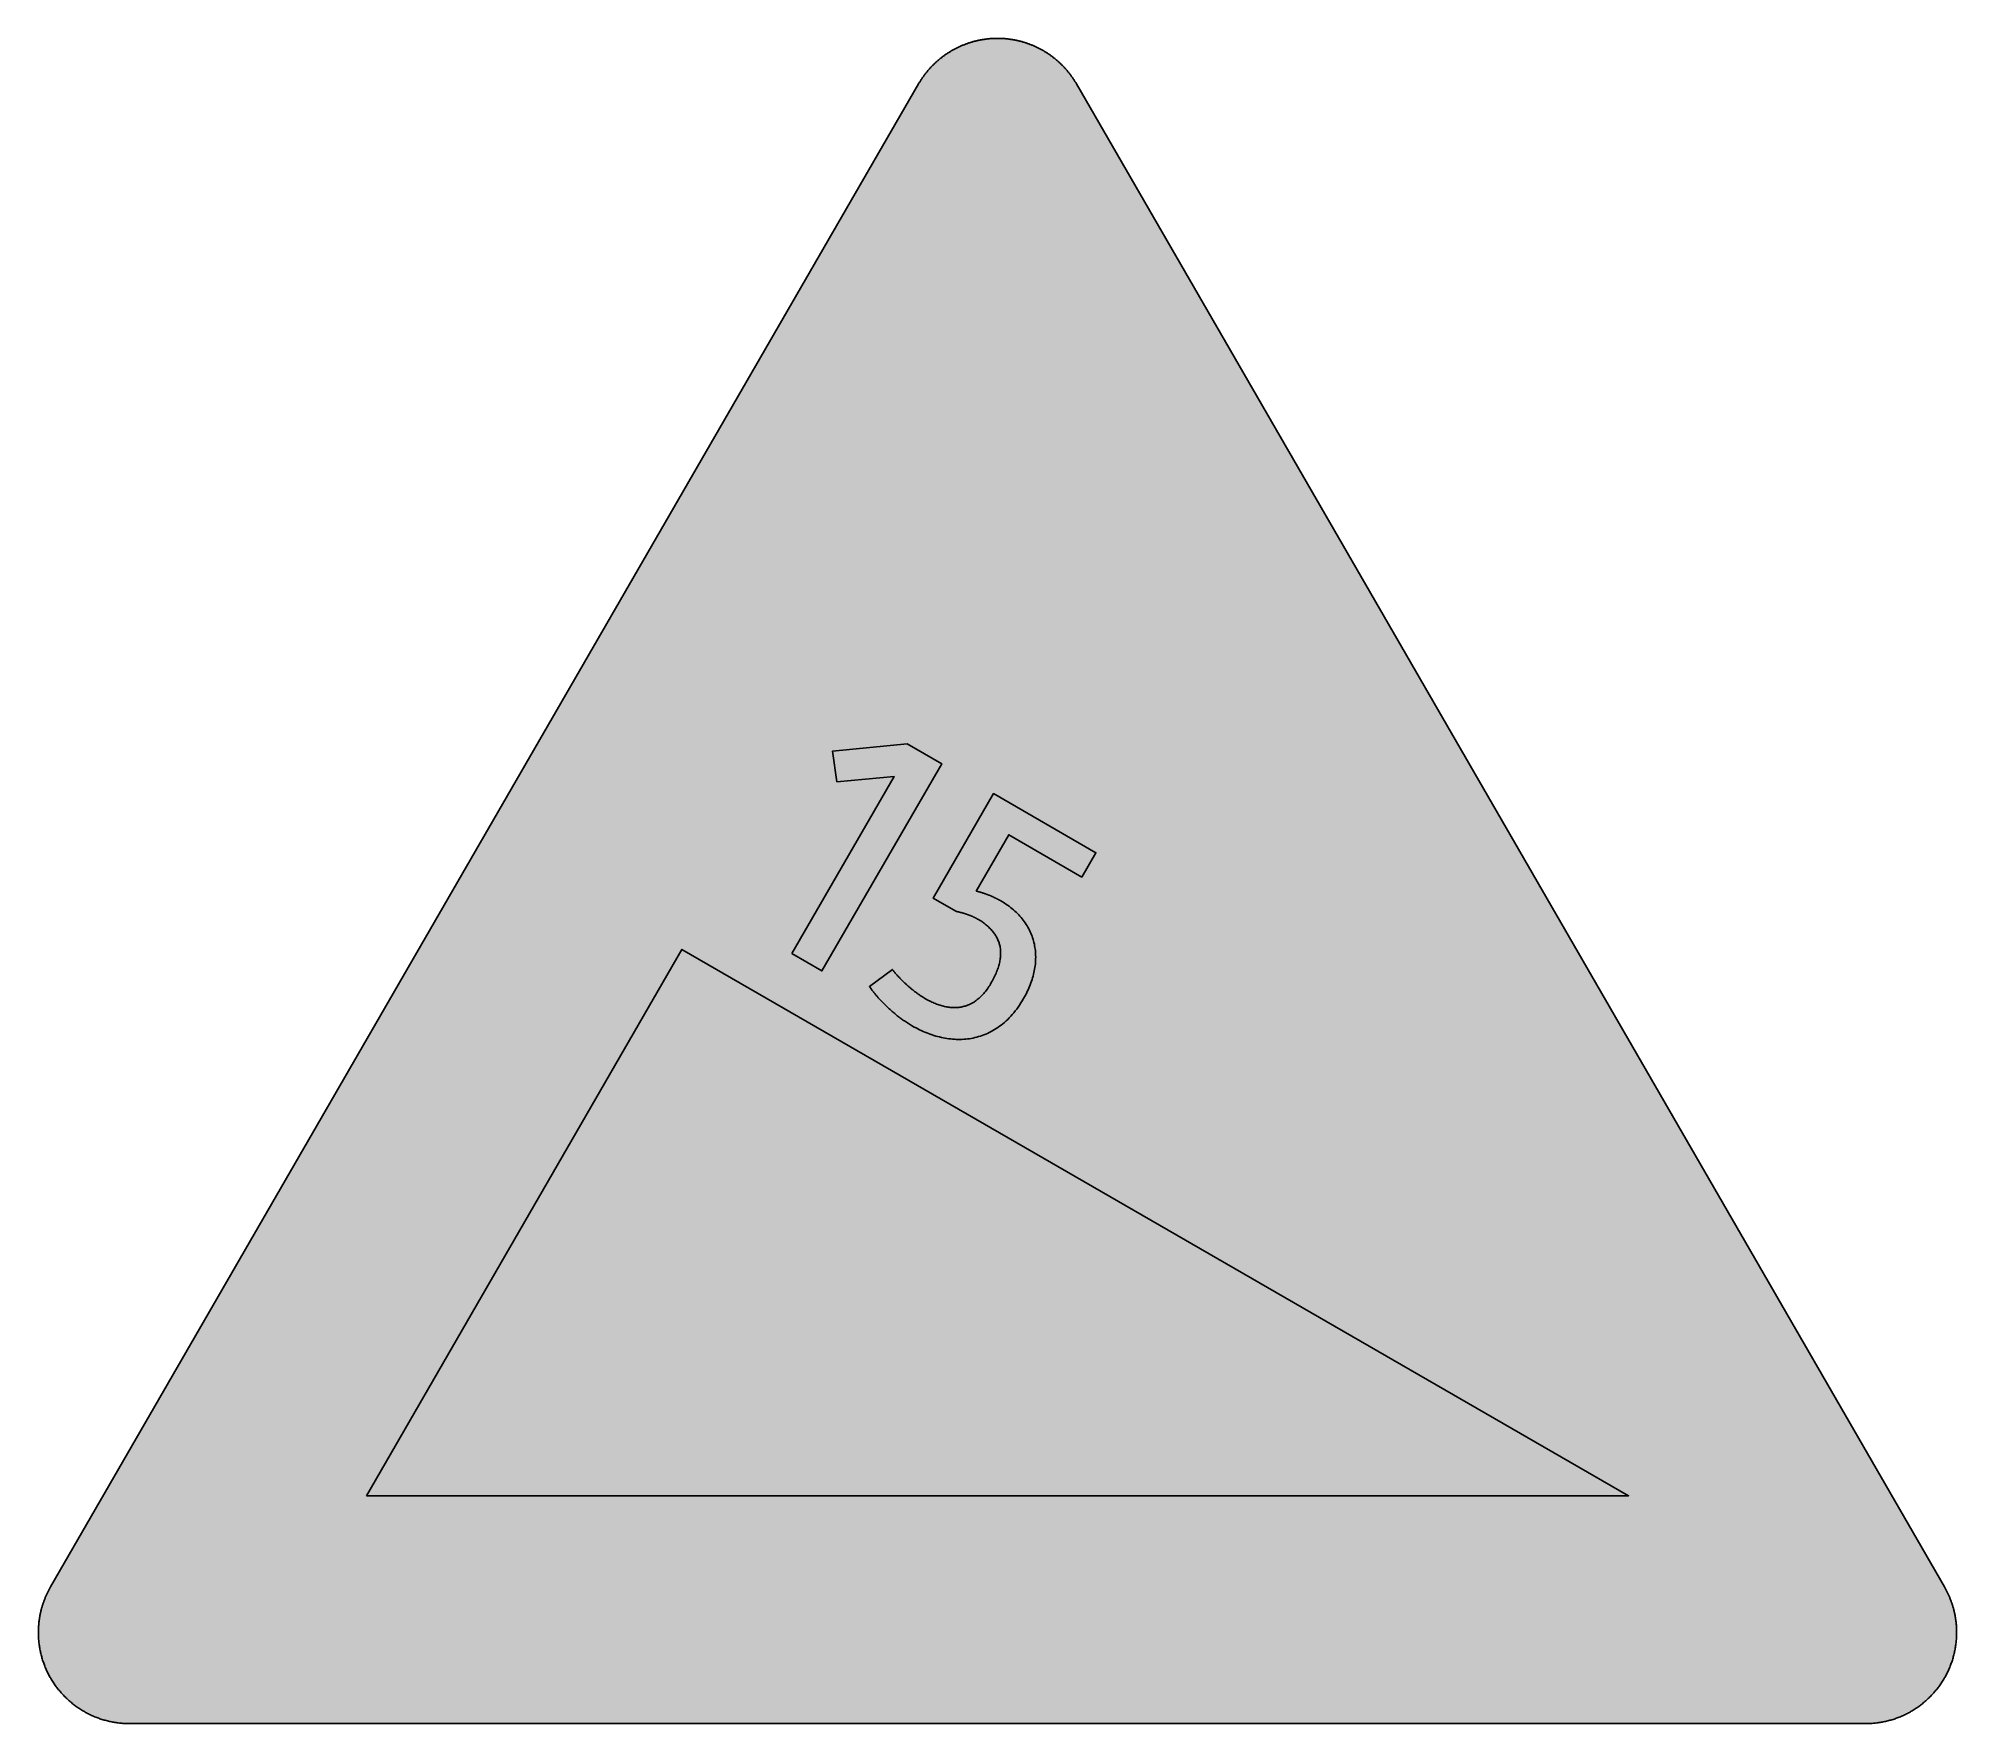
# Model space of a CAD drawing. Header units: millimetres. Extents: x 0 to 297, y 0 to 261.
import ezdxf

# ---------------------------------------------------------------- set-up
doc = ezdxf.new("R2010")
doc.units = ezdxf.units.MM

msp = doc.modelspace()

# ---------------------------------------------------------------- hatches: boundary and pattern name
for color, points in [(254, [(14.1633, 0.0526), (13.9878, 0.0533), (13.8125, 0.0559), (13.6373, 0.061), (13.462, 0.0686), (13.2893, 0.0787), (13.114, 0.0914), (12.9413, 0.1041), (12.7686, 0.1194), (12.5959, 0.1397), (12.4231, 0.16), (12.2504, 0.1803), (12.0777, 0.2057), (11.9075, 0.2337), (11.7373, 0.2616), (11.5672, 0.2921), (11.397, 0.3251), (11.2268, 0.3607), (11.0592, 0.3962), (10.8915, 0.4369), (10.7239, 0.4775), (10.5562, 0.5207), (10.3886, 0.5664), (10.2235, 0.6121), (10.0584, 0.6604), (9.8933, 0.7137), (9.7307, 0.7645), (9.5682, 0.8204), (9.4056, 0.8788), (9.2431, 0.9373), (9.083, 0.9982), (8.923, 1.0617), (8.763, 1.1252), (8.6055, 1.1938), (8.4455, 1.2624), (8.2906, 1.331), (8.1331, 1.4046), (7.9781, 1.4783), (7.8232, 1.5545), (7.6708, 1.6332), (7.5184, 1.7145), (7.366, 1.7958), (7.2161, 1.8796), (7.0663, 1.966), (6.919, 2.0549), (6.7716, 2.1438), (6.6243, 2.2352), (6.4795, 2.3266), (6.3348, 2.4232), (6.19, 2.5197), (6.0477, 2.6187), (5.908, 2.7178), (5.7683, 2.8219), (5.6286, 2.9261), (5.4915, 3.0302), (5.3543, 3.1394), (5.2197, 3.2487), (5.0851, 3.3579), (4.953, 3.4722), (4.8209, 3.5865), (4.6914, 3.7033), (4.5644, 3.8202), (4.4348, 3.9395), (4.3104, 4.0615), (4.1859, 4.1859), (4.0615, 4.3104), (3.9395, 4.4374), (3.8202, 4.5644), (3.7033, 4.6914), (3.5865, 4.8235), (3.4722, 4.953), (3.3579, 5.0876), (3.2487, 5.2197), (3.1369, 5.3543), (3.0302, 5.4915), (2.9235, 5.6286), (2.8194, 5.7683), (2.7178, 5.908), (2.6187, 6.0503), (2.5197, 6.19), (2.4232, 6.3348), (2.3266, 6.4795), (2.2352, 6.6243), (2.1438, 6.7716), (2.0523, 6.919), (1.966, 7.0663), (1.8796, 7.2161), (1.7958, 7.366), (1.7145, 7.5184), (1.6332, 7.6708), (1.5545, 7.8232), (1.4783, 7.9781), (1.4046, 8.1331), (1.331, 8.2906), (1.2598, 8.4455), (1.1913, 8.6055), (1.1252, 8.763), (1.0592, 8.923), (0.9982, 9.083), (0.9373, 9.2431), (0.8763, 9.4056), (0.8204, 9.5682), (0.7645, 9.7307), (0.7112, 9.8933), (0.6604, 10.0584), (0.6121, 10.2235), (0.5639, 10.3911), (0.5207, 10.5562), (0.4775, 10.7239), (0.4343, 10.8915), (0.3962, 11.0592), (0.3607, 11.2268), (0.3251, 11.397), (0.2921, 11.5672), (0.2616, 11.7373), (0.2311, 11.9075), (0.2057, 12.0802), (0.1803, 12.2504), (0.1575, 12.4231), (0.1372, 12.5959), (0.1194, 12.7686), (0.1041, 12.9413), (0.0889, 13.114), (0.0787, 13.2893), (0.0686, 13.462), (0.061, 13.6373), (0.0559, 13.8125), (0.0508, 13.9878), (0.0508, 14.163), (0.0508, 14.2773), (0.0533, 14.3942), (0.0559, 14.511), (0.0584, 14.6253), (0.0635, 14.7422), (0.0686, 14.859), (0.0737, 14.9733), (0.0813, 15.0901), (0.0889, 15.2044), (0.0991, 15.3187), (0.1092, 15.4356), (0.1194, 15.5499), (0.1321, 15.6642), (0.1448, 15.7785), (0.1575, 15.8953), (0.1727, 16.0096), (0.188, 16.1239), (0.2032, 16.2382), (0.221, 16.35), (0.2413, 16.4643), (0.2591, 16.5786), (0.2794, 16.6929), (0.2997, 16.8046), (0.3226, 16.9189), (0.3454, 17.0307), (0.3708, 17.145), (0.3937, 17.2568), (0.4191, 17.3685), (0.447, 17.4803), (0.475, 17.592), (0.5029, 17.7038), (0.5334, 17.8156), (0.5613, 17.9273), (0.5944, 18.0365), (0.6248, 18.1483), (0.6579, 18.2575), (0.6934, 18.3693), (0.7264, 18.4785), (0.762, 18.5877), (0.8001, 18.6969), (0.8382, 18.8062), (0.8763, 18.9128), (0.9144, 19.0221), (0.955, 19.1313), (0.9957, 19.238), (1.0389, 19.3446), (1.0795, 19.4539), (1.1252, 19.5605), (1.1684, 19.6647), (1.2141, 19.7714), (1.2598, 19.878), (1.3081, 19.9822), (1.3564, 20.0889), (1.4046, 20.193), (1.4554, 20.2971), (1.5062, 20.4013), (1.557, 20.5054), (1.6104, 20.607), (1.6637, 20.7112), (1.717, 20.8128), (1.7729, 20.9144), (1.8263, 21.016), (1.8847, 21.1176), (1.9406, 21.2192), (136.2523, 253.8501), (136.3091, 253.9492), (136.3675, 254.0483), (136.4285, 254.1473), (136.4894, 254.2464), (136.5504, 254.3454), (136.6139, 254.442), (136.6774, 254.5385), (136.7409, 254.635), (136.8044, 254.7315), (136.8704, 254.8255), (136.9365, 254.922), (137.0025, 255.016), (137.0711, 255.11), (137.1397, 255.2014), (137.2083, 255.2954), (137.2794, 255.3868), (137.3505, 255.4783), (137.4216, 255.5672), (137.4927, 255.6586), (137.5664, 255.7475), (137.6401, 255.8364), (137.7137, 255.9253), (137.7874, 256.0117), (137.8636, 256.098), (137.9398, 256.1844), (138.016, 256.2708), (138.0947, 256.3546), (138.1735, 256.4409), (138.2522, 256.5222), (138.3309, 256.606), (138.4122, 256.6899), (138.4935, 256.7711), (138.5748, 256.8524), (138.6586, 256.9312), (138.7399, 257.0124), (138.8237, 257.0912), (138.9075, 257.1699), (138.9939, 257.2461), (139.0802, 257.3249), (139.1641, 257.4011), (139.253, 257.4747), (139.3393, 257.5509), (139.4282, 257.6246), (139.5171, 257.6982), (139.606, 257.7719), (139.6949, 257.843), (139.7864, 257.9141), (139.8778, 257.9853), (139.9692, 258.0564), (140.0607, 258.125), (140.1547, 258.1935), (140.2486, 258.2596), (140.3426, 258.3282), (140.4366, 258.3942), (140.5331, 258.4602), (140.6296, 258.5237), (140.7262, 258.5872), (140.8227, 258.6507), (140.9192, 258.7142), (141.0183, 258.7752), (141.1173, 258.8362), (141.2164, 258.8946), (141.3154, 258.9555), (141.4145, 259.014), (141.5161, 259.0698), (141.6177, 259.1283), (141.7193, 259.1841), (141.8209, 259.2375), (141.9225, 259.2934), (142.0266, 259.3467), (142.1308, 259.3975), (142.2324, 259.4508), (142.3365, 259.5016), (142.4407, 259.5499), (142.5473, 259.6007), (142.6515, 259.6464), (142.7556, 259.6947), (142.8623, 259.7404), (142.969, 259.7861), (143.0757, 259.8318), (143.1823, 259.875), (143.289, 259.9182), (143.3957, 259.9588), (143.5049, 259.9995), (143.6116, 260.0401), (143.7208, 260.0808), (143.83, 260.1189), (143.9393, 260.1544), (144.0485, 260.1925), (144.1577, 260.2281), (144.2669, 260.2636), (144.3761, 260.2967), (144.4879, 260.3297), (144.5971, 260.3627), (144.7089, 260.3932), (144.8206, 260.4237), (144.9299, 260.4516), (145.0416, 260.4821), (145.1534, 260.5075), (145.2651, 260.5354), (145.3794, 260.5608), (145.4912, 260.5862), (145.603, 260.6091), (145.7173, 260.6319), (145.829, 260.6548), (145.9433, 260.6751), (146.0551, 260.6954), (146.1694, 260.7158), (146.2837, 260.7335), (146.398, 260.7513), (146.5123, 260.7666), (146.6266, 260.7818), (146.7409, 260.797), (146.8552, 260.8123), (146.9695, 260.825), (147.0838, 260.8351), (147.2006, 260.8478), (147.3149, 260.858), (147.4292, 260.8656), (147.5461, 260.8732), (147.6604, 260.8809), (147.7772, 260.8859), (147.8915, 260.8936), (148.0083, 260.8961), (148.1226, 260.9012), (148.2395, 260.9037), (148.3563, 260.9037), (148.4706, 260.9037), (148.5875, 260.9037), (148.7043, 260.9037), (148.8186, 260.9012), (148.9354, 260.8961), (149.0523, 260.8936), (149.1666, 260.8859), (149.2834, 260.8809), (149.3977, 260.8732), (149.512, 260.8656), (149.6289, 260.858), (149.7432, 260.8478), (149.8575, 260.8351), (149.9743, 260.825), (150.0886, 260.8123), (150.2029, 260.797), (150.3172, 260.7818), (150.4315, 260.7666), (150.5458, 260.7513), (150.6601, 260.7335), (150.7744, 260.7158), (150.8862, 260.6954), (151.0005, 260.6751), (151.1148, 260.6548), (151.2265, 260.6319), (151.3408, 260.6091), (151.4526, 260.5862), (151.5643, 260.5608), (151.6761, 260.5354), (151.7879, 260.5075), (151.8996, 260.4821), (152.0114, 260.4516), (152.1231, 260.4237), (152.2349, 260.3932), (152.3467, 260.3627), (152.4559, 260.3297), (152.5676, 260.2967), (152.6769, 260.2636), (152.7861, 260.2281), (152.8953, 260.1925), (153.0045, 260.1544), (153.1137, 260.1189), (153.223, 260.0808), (153.3296, 260.0401), (153.4389, 259.9995), (153.5455, 259.9588), (153.6548, 259.9182), (153.7614, 259.875), (153.8681, 259.8318), (153.9748, 259.7861), (154.0789, 259.7404), (154.1856, 259.6947), (154.2923, 259.6464), (154.3964, 259.6007), (154.5006, 259.5499), (154.6047, 259.5016), (154.7089, 259.4508), (154.813, 259.3975), (154.9171, 259.3467), (155.0187, 259.2934), (155.1203, 259.2375), (155.2245, 259.1841), (155.3261, 259.1283), (155.4251, 259.0698), (155.5267, 259.014), (155.6283, 258.9555), (155.7274, 258.8946), (155.8265, 258.8362), (155.9255, 258.7752), (156.022, 258.7142), (156.1211, 258.6507), (156.2176, 258.5872), (156.3141, 258.5237), (156.4107, 258.4602), (156.5046, 258.3942), (156.6012, 258.3282), (156.6951, 258.2596), (156.7866, 258.1935), (156.8806, 258.125), (156.972, 258.0564), (157.066, 257.9853), (157.1574, 257.9141), (157.2463, 257.843), (157.3378, 257.7719), (157.4267, 257.6982), (157.5156, 257.6246), (157.6019, 257.5509), (157.6908, 257.4747), (157.7772, 257.4011), (157.8635, 257.3249), (157.9499, 257.2461), (158.0337, 257.1699), (158.1201, 257.0912), (158.2039, 257.0124), (158.2852, 256.9312), (158.369, 256.8524), (158.4503, 256.7711), (158.5316, 256.6899), (158.6103, 256.606), (158.6916, 256.5222), (158.7703, 256.4409), (158.8491, 256.3546), (158.9253, 256.2708), (159.004, 256.1844), (159.0802, 256.098), (159.1539, 256.0117), (159.2301, 255.9253), (159.3037, 255.8364), (159.3774, 255.7475), (159.451, 255.6586), (159.5222, 255.5672), (159.5933, 255.4783), (159.6644, 255.3868), (159.7355, 255.2954), (159.8041, 255.2014), (159.8727, 255.11), (159.9387, 255.016), (160.0073, 254.922), (160.0733, 254.8255), (160.1368, 254.7315), (160.2029, 254.635), (160.2664, 254.5385), (160.3299, 254.442), (160.3908, 254.3454), (160.4543, 254.2464), (160.5153, 254.1473), (160.5737, 254.0483), (160.6347, 253.9492), (160.6906, 253.8476), (295.0023, 21.2192), (295.0591, 21.1176), (295.115, 21.016), (295.1709, 20.9144), (295.2267, 20.8128), (295.2801, 20.7112), (295.3334, 20.607), (295.3868, 20.5054), (295.4376, 20.4013), (295.4884, 20.2971), (295.5392, 20.193), (295.5874, 20.0889), (295.6357, 19.9822), (295.6814, 19.878), (295.7297, 19.7714), (295.7754, 19.6647), (295.8186, 19.5605), (295.8617, 19.4539), (295.9049, 19.3446), (295.9481, 19.238), (295.9887, 19.1313), (296.0294, 19.0221), (296.0675, 18.9128), (296.1056, 18.8062), (296.1437, 18.6969), (296.1792, 18.5877), (296.2148, 18.4785), (296.2504, 18.3693), (296.2834, 18.2575), (296.3164, 18.1483), (296.3494, 18.0365), (296.3799, 17.9273), (296.4104, 17.8156), (296.4409, 17.7038), (296.4688, 17.592), (296.4967, 17.4803), (296.5221, 17.3685), (296.5475, 17.2568), (296.5729, 17.145), (296.5958, 17.0307), (296.6212, 16.9189), (296.6415, 16.8046), (296.6644, 16.6929), (296.6822, 16.5786), (296.7025, 16.4643), (296.7203, 16.35), (296.738, 16.2382), (296.7558, 16.1239), (296.7711, 16.0096), (296.7838, 15.8953), (296.799, 15.7785), (296.8117, 15.6642), (296.8244, 15.5499), (296.8346, 15.4356), (296.8447, 15.3187), (296.8523, 15.2044), (296.86, 15.0901), (296.8676, 14.9733), (296.8752, 14.859), (296.8803, 14.7422), (296.8828, 14.6253), (296.8879, 14.511), (296.8904, 14.3942), (296.8904, 14.2773), (296.8904, 14.163), (296.8904, 13.9878), (296.8879, 13.8125), (296.8828, 13.6373), (296.8752, 13.462), (296.865, 13.2893), (296.8523, 13.114), (296.8396, 12.9413), (296.8219, 12.7686), (296.8041, 12.5959), (296.7838, 12.4231), (296.7609, 12.2504), (296.738, 12.0802), (296.7101, 11.9075), (296.6822, 11.7373), (296.6517, 11.5672), (296.6187, 11.397), (296.5831, 11.2268), (296.545, 11.0592), (296.5069, 10.8915), (296.4663, 10.7239), (296.4231, 10.5562), (296.3774, 10.3911), (296.3316, 10.2235), (296.2808, 10.0584), (296.23, 9.8933), (296.1767, 9.7307), (296.1234, 9.5682), (296.0649, 9.4056), (296.0065, 9.2431), (295.9456, 9.083), (295.8821, 8.923), (295.8186, 8.763), (295.75, 8.6055), (295.6814, 8.4455), (295.6103, 8.2906), (295.5392, 8.1331), (295.463, 7.9781), (295.3868, 7.8232), (295.3106, 7.6708), (295.2293, 7.5184), (295.148, 7.366), (295.0642, 7.2161), (294.9778, 7.0663), (294.8889, 6.919), (294.8, 6.7716), (294.7086, 6.6243), (294.6146, 6.4795), (294.5206, 6.3348), (294.4241, 6.19), (294.325, 6.0503), (294.226, 5.908), (294.1218, 5.7683), (294.0177, 5.6286), (293.9136, 5.4915), (293.8043, 5.3543), (293.6951, 5.2197), (293.5859, 5.0876), (293.4716, 4.953), (293.3573, 4.8235), (293.2405, 4.6914), (293.1236, 4.5644), (293.0042, 4.4374), (292.8823, 4.3104), (292.7579, 4.1859), (292.6334, 4.0615), (292.5089, 3.9395), (292.3794, 3.8202), (292.2524, 3.7033), (292.1203, 3.5865), (291.9908, 3.4722), (291.8562, 3.3579), (291.7241, 3.2487), (291.5895, 3.1394), (291.4523, 3.0302), (291.3151, 2.9261), (291.1754, 2.8219), (291.0357, 2.7178), (290.8935, 2.6187), (290.7513, 2.5197), (290.609, 2.4232), (290.4642, 2.3266), (290.3195, 2.2352), (290.1721, 2.1438), (290.0248, 2.0549), (289.8775, 1.966), (289.7276, 1.8796), (289.5778, 1.7958), (289.4254, 1.7145), (289.273, 1.6332), (289.118, 1.5545), (288.9656, 1.4783), (288.8107, 1.4046), (288.6532, 1.331), (288.4957, 1.2624), (288.3383, 1.1938), (288.1808, 1.1252), (288.0208, 1.0617), (287.8607, 0.9982), (287.7007, 0.9373), (287.5382, 0.8788), (287.3756, 0.8204), (287.213, 0.7645), (287.0479, 0.7137), (286.8854, 0.6604), (286.7203, 0.6121), (286.5526, 0.5664), (286.3875, 0.5207), (286.2199, 0.4775), (286.0523, 0.4369), (285.8846, 0.3962), (285.7144, 0.3607), (285.5468, 0.3251), (285.3766, 0.2921), (285.2064, 0.2616), (285.0363, 0.2337), (284.8635, 0.2057), (284.6934, 0.1803), (284.5206, 0.16), (284.3479, 0.1397), (284.1752, 0.1194), (284.0025, 0.1041), (283.8272, 0.0914), (283.6545, 0.0787), (283.4792, 0.0686), (283.3065, 0.061), (283.1313, 0.0559), (282.956, 0.0533), (282.7807, 0.0508)]), (59, [(116.6372, 119.2527), (121.3115, 116.5532), (139.8323, 148.6327), (134.5159, 151.7015), (122.9265, 150.5716), (123.614, 145.8366), (132.4585, 146.6564)]), (59, [(161.5377, 131.0901), (163.7083, 134.8479), (147.8523, 144.0025), (138.5122, 127.8255), (142.0414, 125.7875), (142.1028, 125.7732), (142.1663, 125.7579), (142.2298, 125.7452), (142.2908, 125.73), (142.3543, 125.7148), (142.4153, 125.6995), (142.4762, 125.6868), (142.5372, 125.6716), (142.5981, 125.6563), (142.6591, 125.6411), (142.7175, 125.6259), (142.7785, 125.6106), (142.8369, 125.5928), (142.8953, 125.5776), (142.9537, 125.5624), (143.0122, 125.5446), (143.0706, 125.5293), (143.1265, 125.5141), (143.1849, 125.4963), (143.2408, 125.4785), (143.2966, 125.4633), (143.3525, 125.4455), (143.4084, 125.4277), (143.4643, 125.41), (143.5202, 125.3922), (143.5735, 125.3744), (143.6268, 125.3566), (143.6827, 125.3388), (143.7361, 125.3211), (143.7894, 125.3033), (143.8402, 125.2855), (143.8935, 125.2652), (143.9443, 125.2474), (143.9977, 125.2296), (144.0485, 125.2093), (144.0993, 125.189), (144.1501, 125.1712), (144.2009, 125.1509), (144.2491, 125.1306), (144.2999, 125.1128), (144.3482, 125.0925), (144.3965, 125.0721), (144.4473, 125.0518), (144.493, 125.0315), (144.5412, 125.0112), (144.5895, 124.9909), (144.6352, 124.968), (144.6835, 124.9477), (144.7292, 124.9274), (144.7749, 124.9045), (144.8206, 124.8842), (144.8664, 124.8613), (144.9121, 124.841), (144.9553, 124.8181), (145.001, 124.7953), (145.0442, 124.775), (145.0873, 124.7521), (145.1305, 124.7292), (145.1737, 124.7064), (145.2143, 124.6835), (145.2575, 124.6607), (145.2982, 124.6378), (145.3413, 124.6124), (145.382, 124.5895), (145.5471, 124.493), (145.7096, 124.394), (145.8697, 124.2924), (146.0246, 124.1908), (146.177, 124.0866), (146.3243, 123.9799), (146.4691, 123.8733), (146.6088, 123.764), (146.746, 123.6523), (146.8806, 123.5405), (147.0101, 123.4262), (147.1346, 123.3119), (147.2565, 123.1951), (147.3759, 123.0757), (147.4902, 122.9538), (147.5994, 122.8319), (147.7061, 122.7074), (147.8077, 122.5804), (147.9042, 122.4534), (147.9982, 122.3239), (148.0896, 122.1918), (148.1734, 122.0597), (148.2547, 121.9251), (148.3335, 121.7879), (148.4046, 121.6482), (148.4732, 121.5085), (148.5392, 121.3663), (148.5976, 121.2215), (148.6535, 121.0767), (148.7043, 120.9294), (148.75, 120.7795), (148.7932, 120.6271), (148.8288, 120.4747), (148.8618, 120.3198), (148.8897, 120.1623), (148.9126, 120.0023), (148.9304, 119.8423), (148.9456, 119.6797), (148.9532, 119.5146), (148.9583, 119.347), (148.9583, 119.1793), (148.9507, 119.0092), (148.9405, 118.8364), (148.9253, 118.6612), (148.905, 118.4859), (148.8796, 118.3056), (148.8491, 118.1252), (148.8135, 117.9449), (148.7729, 117.7595), (148.7272, 117.5715), (148.6738, 117.3836), (148.6179, 117.1931), (148.557, 117), (148.4884, 116.807), (148.4173, 116.6089), (148.3385, 116.4107), (148.2547, 116.2101), (148.1658, 116.0069), (148.0718, 115.8011), (147.9728, 115.5929), (147.8661, 115.3846), (147.7543, 115.1712), (147.6375, 114.9579), (147.5156, 114.742), (147.3911, 114.5311), (147.2641, 114.3254), (147.1371, 114.1273), (147.0076, 113.9342), (146.8755, 113.7488), (146.7434, 113.571), (146.6088, 113.3983), (146.4742, 113.2307), (146.337, 113.0706), (146.1973, 112.9157), (146.0576, 112.7658), (145.9154, 112.6236), (145.7731, 112.489), (145.6284, 112.3569), (145.4836, 112.2324), (145.3363, 112.1156), (145.1889, 112.0013), (145.0391, 111.8946), (144.8892, 111.793), (144.7368, 111.6965), (144.5844, 111.6076), (144.4295, 111.5238), (144.2745, 111.4425), (144.1196, 111.3688), (143.9621, 111.3003), (143.8046, 111.2393), (143.6446, 111.1809), (143.4846, 111.1275), (143.322, 111.0818), (143.1595, 111.0386), (142.9969, 111.0005), (142.8318, 110.9701), (142.6667, 110.9421), (142.5016, 110.9193), (142.3365, 110.904), (142.1689, 110.8913), (141.9987, 110.8837), (141.8311, 110.8786), (141.6609, 110.8812), (141.4907, 110.8888), (141.318, 110.8989), (141.1478, 110.9142), (140.9751, 110.9345), (140.8024, 110.9599), (140.6271, 110.9878), (140.4544, 111.0209), (140.2791, 111.059), (140.1039, 111.0996), (139.9286, 111.1453), (139.7508, 111.1961), (139.5755, 111.2495), (139.3977, 111.3079), (139.2199, 111.3688), (139.0421, 111.4349), (138.8643, 111.506), (138.684, 111.5797), (138.5062, 111.6559), (138.3259, 111.7371), (138.1481, 111.8235), (137.9677, 111.9124), (137.7874, 112.0038), (137.607, 112.0978), (137.4267, 112.1969), (137.2464, 112.301), (137.1524, 112.3569), (137.0584, 112.4128), (136.9619, 112.4712), (136.8679, 112.5296), (136.7739, 112.5906), (136.6774, 112.6515), (136.5834, 112.7125), (136.4869, 112.776), (136.3929, 112.842), (136.2989, 112.9081), (136.2024, 112.9741), (136.1084, 113.0427), (136.0145, 113.1087), (135.9205, 113.1799), (135.8265, 113.2484), (135.7325, 113.3196), (135.6385, 113.3907), (135.5446, 113.4643), (135.4531, 113.5355), (135.3617, 113.6091), (135.2677, 113.6828), (135.1788, 113.759), (135.0874, 113.8326), (134.9959, 113.9088), (134.907, 113.985), (134.8181, 114.0612), (134.7292, 114.1374), (134.6429, 114.2136), (134.554, 114.2898), (134.4676, 114.366), (134.3838, 114.4448), (134.2974, 114.521), (134.2136, 114.5997), (134.1323, 114.6759), (134.0485, 114.7547), (133.9672, 114.8309), (133.8885, 114.9071), (133.8097, 114.9858), (133.731, 115.062), (133.6548, 115.1382), (133.5786, 115.2144), (133.5024, 115.2906), (133.4287, 115.3668), (133.3576, 115.4405), (133.2865, 115.5167), (133.2154, 115.5903), (133.1468, 115.664), (133.0782, 115.7376), (133.0122, 115.8088), (132.9487, 115.8824), (132.8852, 115.9535), (132.8242, 116.0247), (132.7633, 116.0932), (132.7048, 116.1618), (132.6464, 116.2304), (132.5905, 116.2964), (132.5372, 116.365), (132.4839, 116.4285), (132.4331, 116.4946), (132.3848, 116.5581), (132.3365, 116.619), (132.2908, 116.68), (132.2476, 116.7409), (132.207, 116.7994), (128.6577, 114.1444), (128.7043, 114.0739), (128.7551, 114.0054), (128.8059, 113.9342), (128.8593, 113.8606), (128.9126, 113.7844), (128.971, 113.7082), (129.0295, 113.6294), (129.0879, 113.5507), (129.1514, 113.4694), (129.2149, 113.3881), (129.2809, 113.3043), (129.347, 113.218), (129.4155, 113.1316), (129.4867, 113.0452), (129.5603, 112.9563), (129.634, 112.8649), (129.7102, 112.7735), (129.7864, 112.682), (129.8677, 112.588), (129.9489, 112.4941), (130.0302, 112.4001), (130.1166, 112.3036), (130.2029, 112.207), (130.2918, 112.108), (130.3807, 112.0089), (130.4747, 111.9099), (130.5687, 111.8108), (130.6627, 111.7092), (130.7617, 111.6101), (130.8608, 111.5085), (130.9624, 111.4044), (131.064, 111.3028), (131.1681, 111.1987), (131.2748, 111.0971), (131.384, 110.9929), (131.4933, 110.8888), (131.6076, 110.7846), (131.7193, 110.678), (131.8362, 110.5738), (131.953, 110.4697), (132.0724, 110.3655), (132.1943, 110.2589), (132.3162, 110.1547), (132.4432, 110.0506), (132.5677, 109.9439), (132.6972, 109.8398), (132.8268, 109.7356), (132.9614, 109.6315), (133.0935, 109.5273), (133.2306, 109.4232), (133.3678, 109.3191), (133.5075, 109.2175), (133.6497, 109.1159), (133.7945, 109.0117), (133.9393, 108.9101), (134.0866, 108.8111), (134.2339, 108.7095), (134.3863, 108.6104), (134.5387, 108.5113), (134.6937, 108.4123), (134.8511, 108.3158), (135.0086, 108.2192), (135.1686, 108.1227), (135.3312, 108.0287), (135.5979, 107.8789), (135.8646, 107.7341), (136.1338, 107.5919), (136.4056, 107.4572), (136.6799, 107.3277), (136.9543, 107.2032), (137.2311, 107.0839), (137.5105, 106.9696), (137.7899, 106.8603), (138.0719, 106.7587), (138.3538, 106.6597), (138.6383, 106.5682), (138.9228, 106.4844), (139.2098, 106.4057), (139.4968, 106.332), (139.7838, 106.2634), (140.0734, 106.2025), (140.3604, 106.1491), (140.65, 106.1009), (140.9395, 106.0602), (141.2316, 106.0272), (141.5212, 105.9993), (141.8107, 105.979), (142.1003, 105.9637), (142.3899, 105.9586), (142.682, 105.9586), (142.9715, 105.9663), (143.2585, 105.9815), (143.5481, 106.0044), (143.8351, 106.0348), (144.1221, 106.0729), (144.4092, 106.1187), (144.6936, 106.172), (144.9781, 106.233), (145.2626, 106.3041), (145.5445, 106.3828), (145.8239, 106.4692), (146.1033, 106.5632), (146.3802, 106.6673), (146.6571, 106.7791), (146.9314, 106.8984), (147.2032, 107.028), (147.4724, 107.1651), (147.7416, 107.3125), (148.0058, 107.4674), (148.27, 107.635), (148.5316, 107.8078), (148.7907, 107.9932), (149.0472, 108.1862), (149.3012, 108.3894), (149.5527, 108.6002), (149.799, 108.8238), (150.0454, 109.0549), (150.2867, 109.2962), (150.5255, 109.5502), (150.7617, 109.8118), (150.9928, 110.0836), (151.2214, 110.3655), (151.445, 110.6602), (151.6659, 110.9624), (151.8844, 111.2774), (152.0977, 111.6025), (152.3086, 111.9378), (152.5143, 112.2858), (152.6642, 112.5525), (152.8089, 112.8192), (152.9461, 113.0859), (153.0782, 113.3551), (153.2052, 113.6218), (153.3246, 113.8911), (153.4363, 114.1603), (153.543, 114.427), (153.6446, 114.6962), (153.7386, 114.9655), (153.8249, 115.2322), (153.9062, 115.5014), (153.9824, 115.7681), (154.051, 116.0348), (154.112, 116.3041), (154.1678, 116.5682), (154.2161, 116.8349), (154.2593, 117.1016), (154.2948, 117.3658), (154.3253, 117.6299), (154.3482, 117.8916), (154.366, 118.1532), (154.3761, 118.4148), (154.3787, 118.6739), (154.3761, 118.933), (154.366, 119.192), (154.3507, 119.4486), (154.3279, 119.7026), (154.2974, 119.9566), (154.2618, 120.208), (154.2186, 120.4595), (154.1704, 120.7084), (154.112, 120.9548), (154.051, 121.2012), (153.9799, 121.445), (153.9037, 121.6863), (153.8199, 121.9276), (153.731, 122.1638), (153.6344, 122.4001), (153.5303, 122.6337), (153.4211, 122.8649), (153.3042, 123.096), (153.1798, 123.3221), (153.0477, 123.5456), (152.9105, 123.7666), (152.7658, 123.9876), (152.6134, 124.2035), (152.4559, 124.4168), (152.2908, 124.6276), (152.1181, 124.8359), (151.9377, 125.0417), (151.7523, 125.2423), (151.5593, 125.443), (151.3586, 125.6386), (151.1503, 125.8316), (150.937, 126.0196), (150.7134, 126.2075), (150.4848, 126.3904), (150.2512, 126.5682), (150.0073, 126.7435), (149.7584, 126.9162), (149.4993, 127.0838), (149.2352, 127.2489), (148.9659, 127.4089), (148.9126, 127.4394), (148.8618, 127.4699), (148.8084, 127.4978), (148.7551, 127.5283), (148.7018, 127.5563), (148.6484, 127.5867), (148.5951, 127.6147), (148.5392, 127.6426), (148.4859, 127.6731), (148.43, 127.701), (148.3741, 127.729), (148.3182, 127.7569), (148.2623, 127.7849), (148.2065, 127.8128), (148.148, 127.8407), (148.0922, 127.8687), (148.0337, 127.8966), (147.9779, 127.9246), (147.9194, 127.95), (147.861, 127.9779), (147.8026, 128.0033), (147.7442, 128.0312), (147.6858, 128.0566), (147.6273, 128.082), (147.5664, 128.1074), (147.508, 128.1354), (147.447, 128.1608), (147.3886, 128.1862), (147.3276, 128.209), (147.2667, 128.2344), (147.2082, 128.2598), (147.1473, 128.2827), (147.0863, 128.3081), (147.0254, 128.331), (146.9644, 128.3564), (146.9034, 128.3792), (146.8425, 128.4021), (146.7815, 128.4249), (146.7206, 128.4478), (146.6596, 128.4707), (146.5986, 128.491), (146.5377, 128.5138), (146.4742, 128.5342), (146.4132, 128.557), (146.3523, 128.5773), (146.2913, 128.5977), (146.2303, 128.618), (146.1668, 128.6383), (146.1059, 128.6586), (146.0449, 128.6764), (145.984, 128.6967), (145.9205, 128.7145), (145.8595, 128.7348), (145.7985, 128.7526), (145.7376, 128.7704), (145.6766, 128.7882), (145.6157, 128.8059), (145.5547, 128.8212), (145.4937, 128.839), (145.4328, 128.8542), (145.3718, 128.872), (145.3109, 128.8872), (145.2499, 128.9025), (145.1889, 128.9177), (150.2184, 137.625)]), (59, [(50.8261, 35.3304), (99.6488, 119.8965), (246.1204, 35.3304)])]:
    msp.add_hatch(color=color).paths.add_polyline_path(points)
h = msp.add_hatch(color=22)
h.paths.add_polyline_path([(14.1633, 5.3442), (13.9344, 5.3467), (13.7084, 5.3543), (13.4849, 5.3696), (13.2613, 5.3873), (13.0378, 5.4127), (12.8194, 5.4458), (12.6009, 5.4813), (12.385, 5.522), (12.1717, 5.5677), (11.9583, 5.621), (11.7475, 5.6769), (11.5392, 5.7404), (11.3335, 5.8064), (11.1303, 5.8776), (10.9296, 5.9538), (10.729, 6.035), (10.5334, 6.1214), (10.3378, 6.2128), (10.1473, 6.3068), (9.9593, 6.4084), (9.7714, 6.5126), (9.5885, 6.6192), (9.4082, 6.7335), (9.2304, 6.8504), (9.0576, 6.9698), (8.8849, 7.0942), (8.7173, 7.2238), (8.5522, 7.3584), (8.3896, 7.493), (8.2321, 7.6352), (8.0772, 7.7775), (7.9273, 7.9273), (7.7775, 8.0772), (7.6352, 8.2321), (7.493, 8.3922), (7.3558, 8.5522), (7.2238, 8.7173), (7.0942, 8.8849), (6.9698, 9.0576), (6.8504, 9.2329), (6.7335, 9.4082), (6.6192, 9.5885), (6.5126, 9.7739), (6.4084, 9.9593), (6.3068, 10.1473), (6.2128, 10.3403), (6.1214, 10.5334), (6.035, 10.729), (5.9538, 10.9296), (5.8776, 11.1303), (5.8064, 11.3335), (5.7404, 11.5392), (5.6769, 11.7475), (5.621, 11.9583), (5.5677, 12.1717), (5.522, 12.385), (5.4813, 12.6009), (5.4432, 12.8194), (5.4127, 13.0404), (5.3873, 13.2613), (5.3696, 13.4849), (5.3543, 13.7084), (5.3467, 13.9344), (5.3416, 14.163), (5.3442, 14.2342), (5.3442, 14.3078), (5.3442, 14.3789), (5.3467, 14.4526), (5.3492, 14.5237), (5.3543, 14.5974), (5.3569, 14.6685), (5.3619, 14.7422), (5.367, 14.8133), (5.3721, 14.8869), (5.3797, 14.9581), (5.3848, 15.0292), (5.3924, 15.1003), (5.4, 15.174), (5.4102, 15.2451), (5.4178, 15.3162), (5.428, 15.3873), (5.4381, 15.4584), (5.4483, 15.5296), (5.461, 15.6007), (5.4737, 15.6718), (5.4864, 15.7429), (5.4991, 15.814), (5.5118, 15.8852), (5.527, 15.9563), (5.5423, 16.0249), (5.5575, 16.096), (5.5728, 16.1671), (5.5905, 16.2357), (5.6083, 16.3068), (5.6261, 16.3754), (5.6439, 16.444), (5.6617, 16.5151), (5.682, 16.5837), (5.7023, 16.6522), (5.7226, 16.7208), (5.7429, 16.7919), (5.7658, 16.8605), (5.7887, 16.9266), (5.8115, 16.9951), (5.8344, 17.0637), (5.8572, 17.1323), (5.8826, 17.2009), (5.908, 17.2669), (5.9334, 17.3355), (5.9588, 17.4015), (5.9868, 17.4676), (6.0147, 17.5362), (6.0427, 17.6022), (6.0706, 17.6682), (6.0985, 17.7343), (6.129, 17.8003), (6.1595, 17.8664), (6.19, 17.9299), (6.2205, 17.9959), (6.2509, 18.0619), (6.284, 18.1254), (6.317, 18.1915), (6.35, 18.255), (6.383, 18.3185), (6.4186, 18.382), (6.4541, 18.4455), (6.4897, 18.509), (6.5253, 18.5725), (140.8356, 251.2042), (140.909, 251.3305), (140.9852, 251.4549), (141.064, 251.5794), (141.1453, 251.7013), (141.2265, 251.8232), (141.3129, 251.9426), (141.3967, 252.0594), (141.4856, 252.1763), (141.5745, 252.2906), (141.666, 252.4023), (141.7599, 252.5141), (141.8539, 252.6233), (141.9504, 252.73), (142.0495, 252.8367), (142.1486, 252.9408), (142.2502, 253.0424), (142.3518, 253.144), (142.4559, 253.2431), (142.5626, 253.3396), (142.6693, 253.4336), (142.7785, 253.5276), (142.8877, 253.619), (142.9995, 253.7104), (143.1112, 253.7968), (143.2255, 253.8832), (143.3424, 253.967), (143.4592, 254.0483), (143.576, 254.1295), (143.6954, 254.2083), (143.8173, 254.2845), (143.9393, 254.3581), (144.0612, 254.4318), (144.1856, 254.5004), (144.3126, 254.569), (144.4371, 254.635), (144.5666, 254.701), (144.6936, 254.762), (144.8232, 254.823), (144.9553, 254.8814), (145.0848, 254.9373), (145.2194, 254.9906), (145.3515, 255.0414), (145.4861, 255.0922), (145.6207, 255.1405), (145.7579, 255.1836), (145.8951, 255.2268), (146.0322, 255.2675), (146.1694, 255.3081), (146.3091, 255.3437), (146.4488, 255.3792), (146.591, 255.4097), (146.7307, 255.4402), (146.873, 255.4681), (147.0152, 255.491), (147.16, 255.5138), (147.3022, 255.5342), (147.447, 255.5519), (147.5918, 255.5697), (147.7391, 255.5824), (147.8839, 255.5926), (148.0312, 255.6027), (148.176, 255.6078), (148.3233, 255.6104), (148.4706, 255.6129), (148.6179, 255.6104), (148.7653, 255.6078), (148.9126, 255.6027), (149.0599, 255.5926), (149.2047, 255.5824), (149.3495, 255.5697), (149.4942, 255.5519), (149.639, 255.5342), (149.7838, 255.5138), (149.926, 255.491), (150.0683, 255.4681), (150.2105, 255.4402), (150.3528, 255.4097), (150.4925, 255.3792), (150.6347, 255.3437), (150.7719, 255.3081), (150.9116, 255.2675), (151.0487, 255.2268), (151.1859, 255.1836), (151.323, 255.1405), (151.4577, 255.0922), (151.5923, 255.0414), (151.7244, 254.9906), (151.8564, 254.9373), (151.9885, 254.8814), (152.1206, 254.823), (152.2501, 254.762), (152.3771, 254.701), (152.5041, 254.635), (152.6311, 254.569), (152.7581, 254.5004), (152.8801, 254.4318), (153.0045, 254.3581), (153.1264, 254.2845), (153.2458, 254.2083), (153.3652, 254.1295), (153.4846, 254.0483), (153.6014, 253.967), (153.7157, 253.8832), (153.83, 253.7968), (153.9443, 253.7104), (154.0561, 253.619), (154.1653, 253.5276), (154.2745, 253.4336), (154.3812, 253.3396), (154.4879, 253.2431), (154.592, 253.144), (154.6936, 253.0424), (154.7952, 252.9408), (154.8943, 252.8367), (154.9933, 252.73), (155.0899, 252.6233), (155.1838, 252.5141), (155.2778, 252.4023), (155.3693, 252.2906), (155.4582, 252.1763), (155.5471, 252.0594), (155.6334, 251.9426), (155.7172, 251.8232), (155.7985, 251.7013), (155.8798, 251.5794), (155.9585, 251.4549), (156.0347, 251.3305), (156.1109, 251.2035), (290.4201, 18.5734), (290.4541, 18.509), (290.4896, 18.4455), (290.5252, 18.382), (290.5608, 18.3185), (290.5938, 18.255), (290.6268, 18.1915), (290.6598, 18.1254), (290.6903, 18.0619), (290.7233, 17.9959), (290.7538, 17.9299), (290.7843, 17.8664), (290.8148, 17.8003), (290.8452, 17.7343), (290.8732, 17.6682), (290.9011, 17.6022), (290.9291, 17.5362), (290.957, 17.4676), (290.9824, 17.4015), (291.0103, 17.3355), (291.0357, 17.2669), (291.0611, 17.2009), (291.084, 17.1323), (291.1094, 17.0637), (291.1323, 16.9951), (291.1551, 16.9266), (291.178, 16.8605), (291.1983, 16.7919), (291.2212, 16.7208), (291.2415, 16.6522), (291.2618, 16.5837), (291.2796, 16.5151), (291.2999, 16.444), (291.3177, 16.3754), (291.3355, 16.3068), (291.3532, 16.2357), (291.3685, 16.1671), (291.3863, 16.096), (291.4015, 16.0249), (291.4167, 15.9563), (291.4294, 15.8852), (291.4447, 15.814), (291.4574, 15.7429), (291.4701, 15.6718), (291.4828, 15.6007), (291.4929, 15.5296), (291.5031, 15.4584), (291.5133, 15.3873), (291.5234, 15.3162), (291.5336, 15.2451), (291.5412, 15.174), (291.5488, 15.1003), (291.5564, 15.0292), (291.5641, 14.9581), (291.5691, 14.8869), (291.5768, 14.8133), (291.5818, 14.7422), (291.5844, 14.6685), (291.5895, 14.5974), (291.592, 14.5237), (291.5945, 14.4526), (291.5971, 14.3789), (291.5996, 14.3078), (291.5996, 14.2342), (291.5996, 14.163), (291.5971, 13.9344), (291.5895, 13.7084), (291.5742, 13.4849), (291.5539, 13.2613), (291.5285, 13.0404), (291.498, 12.8194), (291.4625, 12.6009), (291.4218, 12.385), (291.3736, 12.1717), (291.3228, 11.9583), (291.2643, 11.7475), (291.2034, 11.5392), (291.1373, 11.3335), (291.0637, 11.1303), (290.9875, 10.9296), (290.9062, 10.729), (290.8198, 10.5334), (290.7309, 10.3403), (290.6344, 10.1473), (290.5354, 9.9593), (290.4312, 9.7739), (290.322, 9.5885), (290.2102, 9.4082), (290.0934, 9.2329), (289.974, 9.0576), (289.847, 8.8849), (289.72, 8.7173), (289.5854, 8.5522), (289.4482, 8.3922), (289.3085, 8.2321), (289.1638, 8.0772), (289.0164, 7.9273), (288.8666, 7.7775), (288.7116, 7.6352), (288.5516, 7.493), (288.3916, 7.3584), (288.2265, 7.2238), (288.0563, 7.0942), (287.8861, 6.9698), (287.7109, 6.8504), (287.5331, 6.7335), (287.3527, 6.6192), (287.1699, 6.5126), (286.9844, 6.4084), (286.7965, 6.3068), (286.6034, 6.2128), (286.4104, 6.1214), (286.2148, 6.035), (286.0142, 5.9538), (285.8135, 5.8776), (285.6103, 5.8064), (285.4046, 5.7404), (285.1963, 5.6769), (284.9855, 5.621), (284.7721, 5.5677), (284.5587, 5.522), (284.3428, 5.4813), (284.1244, 5.4458), (283.9034, 5.4127), (283.6824, 5.3873), (283.4589, 5.3696), (283.2354, 5.3543), (283.0093, 5.3467), (282.7807, 5.3442)])
h.paths.add_polyline_path([(44.716, 31.8026), (148.4725, 211.5167), (252.2305, 31.8026)], flags=16)
h = msp.add_hatch(color=59)
h.paths.add_polyline_path([(199.4987, 114.1843), (194.9168, 116.8301), (155.4067, 96.8678), (159.989, 94.222)])
edge = h.paths.add_edge_path(flags=16)
edge.add_line((170.827, 121.1435), (170.8887, 121.252))
edge.add_line((170.8887, 121.252), (170.9547, 121.3587))
edge.add_line((170.9547, 121.3587), (171.0182, 121.4679))
edge.add_line((171.0182, 121.4679), (171.0842, 121.5746))
edge.add_line((171.0842, 121.5746), (171.1528, 121.6787))
edge.add_line((171.1528, 121.6787), (171.2189, 121.7854))
edge.add_line((171.2189, 121.7854), (171.2874, 121.887))
edge.add_line((171.2874, 121.887), (171.356, 121.9911))
edge.add_line((171.356, 121.9911), (171.4271, 122.0902))
edge.add_line((171.4271, 122.0902), (171.4983, 122.1918))
edge.add_line((171.4983, 122.1918), (171.5694, 122.2883))
edge.add_line((171.5694, 122.2883), (171.643, 122.3874))
edge.add_line((171.643, 122.3874), (171.7167, 122.4813))
edge.add_line((171.7167, 122.4813), (171.7904, 122.5753))
edge.add_line((171.7904, 122.5753), (171.8666, 122.6668))
edge.add_line((171.8666, 122.6668), (171.9428, 122.7582))
edge.add_line((171.9428, 122.7582), (172.019, 122.8446))
edge.add_line((172.019, 122.8446), (172.0977, 122.9335))
edge.add_line((172.0977, 122.9335), (172.1764, 123.0173))
edge.add_line((172.1764, 123.0173), (172.2577, 123.0986))
edge.add_line((172.2577, 123.0986), (172.339, 123.1798))
edge.add_line((172.339, 123.1798), (172.4203, 123.2586))
edge.add_line((172.4203, 123.2586), (172.5041, 123.3348))
edge.add_line((172.5041, 123.3348), (172.5879, 123.4084))
edge.add_line((172.5879, 123.4084), (172.6743, 123.4796))
edge.add_line((172.6743, 123.4796), (172.7606, 123.5481))
edge.add_line((172.7606, 123.5481), (172.847, 123.6142))
edge.add_line((172.847, 123.6142), (172.9359, 123.6777))
edge.add_line((172.9359, 123.6777), (173.0248, 123.7412))
edge.add_line((173.0248, 123.7412), (173.1162, 123.7996))
edge.add_line((173.1162, 123.7996), (173.2077, 123.8529))
edge.add_line((173.2077, 123.8529), (173.2991, 123.9063))
edge.add_line((173.2991, 123.9063), (173.3931, 123.9571))
edge.add_line((173.3931, 123.9571), (173.4896, 124.0028))
edge.add_line((173.4896, 124.0028), (173.5861, 124.0485))
edge.add_line((173.5861, 124.0485), (173.6827, 124.0892))
edge.add_line((173.6827, 124.0892), (173.7817, 124.1247))
edge.add_line((173.7817, 124.1247), (173.8808, 124.1603))
edge.add_line((173.8808, 124.1603), (173.9824, 124.1908))
edge.add_line((173.9824, 124.1908), (174.084, 124.2187))
edge.add_line((174.084, 124.2187), (174.1881, 124.2416))
edge.add_line((174.1881, 124.2416), (174.2923, 124.2619))
edge.add_line((174.2923, 124.2619), (174.3989, 124.2797))
edge.add_line((174.3989, 124.2797), (174.5056, 124.2924))
edge.add_line((174.5056, 124.2924), (174.6148, 124.3))
edge.add_line((174.6148, 124.3), (174.7241, 124.3076))
edge.add_line((174.7241, 124.3076), (174.8333, 124.3076))
edge.add_line((174.8333, 124.3076), (174.9476, 124.3051))
edge.add_line((174.9476, 124.3051), (175.0593, 124.3))
edge.add_line((175.0593, 124.3), (175.1762, 124.2873))
edge.add_line((175.1762, 124.2873), (175.2905, 124.2746))
edge.add_line((175.2905, 124.2746), (175.4099, 124.2543))
edge.add_line((175.4099, 124.2543), (175.5267, 124.2314))
edge.add_line((175.5267, 124.2314), (175.6486, 124.2035))
edge.add_line((175.6486, 124.2035), (175.7705, 124.1704))
edge.add_line((175.7705, 124.1704), (175.8925, 124.1349))
edge.add_line((175.8925, 124.1349), (176.0169, 124.0917))
edge.add_line((176.0169, 124.0917), (176.1439, 124.046))
edge.add_line((176.1439, 124.046), (176.2709, 123.9952))
edge.add_line((176.2709, 123.9952), (176.4005, 123.9393))
edge.add_line((176.4005, 123.9393), (176.53, 123.8809))
edge.add_line((176.53, 123.8809), (176.6621, 123.8148))
edge.add_line((176.6621, 123.8148), (176.7942, 123.7437))
edge.add_line((176.7942, 123.7437), (176.9288, 123.6675))
edge.add_line((176.9288, 123.6675), (177.0609, 123.5888))
edge.add_line((177.0609, 123.5888), (177.1904, 123.51))
edge.add_line((177.1904, 123.51), (177.3123, 123.4288))
edge.add_line((177.3123, 123.4288), (177.4292, 123.3449))
edge.add_line((177.4292, 123.3449), (177.5409, 123.2637))
edge.add_line((177.5409, 123.2637), (177.6476, 123.1773))
edge.add_line((177.6476, 123.1773), (177.7517, 123.0935))
edge.add_line((177.7517, 123.0935), (177.8483, 123.0046))
edge.add_line((177.8483, 123.0046), (177.9397, 122.9182))
edge.add_line((177.9397, 122.9182), (178.0286, 122.8293))
edge.add_line((178.0286, 122.8293), (178.1124, 122.7379))
edge.add_line((178.1124, 122.7379), (178.1912, 122.649))
edge.add_line((178.1912, 122.649), (178.2674, 122.555))
edge.add_line((178.2674, 122.555), (178.3359, 122.4636))
edge.add_line((178.3359, 122.4636), (178.402, 122.3696))
edge.add_line((178.402, 122.3696), (178.4629, 122.2756))
edge.add_line((178.4629, 122.2756), (178.5214, 122.1791))
edge.add_line((178.5214, 122.1791), (178.5747, 122.0826))
edge.add_line((178.5747, 122.0826), (178.623, 121.986))
edge.add_line((178.623, 121.986), (178.6687, 121.887))
edge.add_line((178.6687, 121.887), (178.7093, 121.7905))
edge.add_line((178.7093, 121.7905), (178.7474, 121.6889))
edge.add_line((178.7474, 121.6889), (178.7804, 121.5898))
edge.add_line((178.7804, 121.5898), (178.8109, 121.4882))
edge.add_line((178.8109, 121.4882), (178.8389, 121.3866))
edge.add_line((178.8389, 121.3866), (178.8617, 121.285))
edge.add_line((178.8617, 121.285), (178.8795, 121.1834))
edge.add_line((178.8795, 121.1834), (178.8947, 121.0793))
edge.add_line((178.8947, 121.0793), (178.9074, 120.9751))
edge.add_line((178.9074, 120.9751), (178.9176, 120.871))
edge.add_line((178.9176, 120.871), (178.9227, 120.7643))
edge.add_line((178.9227, 120.7643), (178.9252, 120.6602))
edge.add_line((178.9252, 120.6602), (178.9252, 120.5535))
edge.add_line((178.9252, 120.5535), (178.9227, 120.4468))
edge.add_line((178.9227, 120.4468), (178.9151, 120.3401))
edge.add_line((178.9151, 120.3401), (178.9074, 120.2309))
edge.add_line((178.9074, 120.2309), (178.8947, 120.1242))
edge.add_line((178.8947, 120.1242), (178.8795, 120.015))
edge.add_line((178.8795, 120.015), (178.8617, 119.9083))
edge.add_line((178.8617, 119.9083), (178.8414, 119.7991))
edge.add_line((178.8414, 119.7991), (178.8185, 119.6899))
edge.add_line((178.8185, 119.6899), (178.7931, 119.5807))
edge.add_line((178.7931, 119.5807), (178.7652, 119.4689))
edge.add_line((178.7652, 119.4689), (178.7347, 119.3597))
edge.add_line((178.7347, 119.3597), (178.7042, 119.2505))
edge.add_line((178.7042, 119.2505), (178.6687, 119.1387))
edge.add_line((178.6687, 119.1387), (178.6331, 119.0295))
edge.add_line((178.6331, 119.0295), (178.5925, 118.9177))
edge.add_line((178.5925, 118.9177), (178.5518, 118.806))
edge.add_line((178.5518, 118.806), (178.5112, 118.6967))
edge.add_line((178.5112, 118.6967), (178.4655, 118.585))
edge.add_line((178.4655, 118.585), (178.4198, 118.4732))
edge.add_line((178.4198, 118.4732), (178.3715, 118.364))
edge.add_line((178.3715, 118.364), (178.3207, 118.2522))
edge.add_line((178.3207, 118.2522), (178.2699, 118.1405))
edge.add_line((178.2699, 118.1405), (178.2166, 118.0313))
edge.add_line((178.2166, 118.0313), (178.1632, 117.9195))
edge.add_line((178.1632, 117.9195), (178.1073, 117.8077))
edge.add_line((178.1073, 117.8077), (178.0489, 117.6985))
edge.add_line((178.0489, 117.6985), (177.9905, 117.5868))
edge.add_line((177.9905, 117.5868), (177.9321, 117.4775))
edge.add_line((177.9321, 117.4775), (177.8711, 117.3658))
edge.add_line((177.8711, 117.3658), (177.8102, 117.2566))
edge.add_line((177.8102, 117.2566), (177.7467, 117.1473))
edge.add_line((177.7467, 117.1473), (177.6832, 117.0381))
edge.add_line((177.6832, 117.0381), (177.6197, 116.9289))
edge.add_line((177.6197, 116.9289), (177.5536, 116.8222))
edge.add_line((177.5536, 116.8222), (177.4876, 116.7155))
edge.add_line((177.4876, 116.7155), (177.4215, 116.6089))
edge.add_line((177.4215, 116.6089), (177.353, 116.5047))
edge.add_line((177.353, 116.5047), (177.2869, 116.4006))
edge.add_line((177.2869, 116.4006), (177.2183, 116.299))
edge.add_line((177.2183, 116.299), (177.1472, 116.1974))
edge.add_line((177.1472, 116.1974), (177.0761, 116.0958))
edge.add_line((177.0761, 116.0958), (177.005, 115.9993))
edge.add_line((177.005, 115.9993), (176.9339, 115.9002))
edge.add_line((176.9339, 115.9002), (176.8602, 115.8062))
edge.add_line((176.8602, 115.8062), (176.7865, 115.7122))
edge.add_line((176.7865, 115.7122), (176.7129, 115.6183))
edge.add_line((176.7129, 115.6183), (176.6367, 115.5294))
edge.add_line((176.6367, 115.5294), (176.5605, 115.4405))
edge.add_line((176.5605, 115.4405), (176.4817, 115.3516))
edge.add_line((176.4817, 115.3516), (176.4055, 115.2677))
edge.add_line((176.4055, 115.2677), (176.3243, 115.1839))
edge.add_line((176.3243, 115.1839), (176.2455, 115.1026))
edge.add_line((176.2455, 115.1026), (176.1642, 115.0239))
edge.add_line((176.1642, 115.0239), (176.0804, 114.9477))
edge.add_line((176.0804, 114.9477), (175.9991, 114.874))
edge.add_line((175.9991, 114.874), (175.9153, 114.8004))
edge.add_line((175.9153, 114.8004), (175.829, 114.7318))
edge.add_line((175.829, 114.7318), (175.7426, 114.6658))
edge.add_line((175.7426, 114.6658), (175.6562, 114.5997))
edge.add_line((175.6562, 114.5997), (175.5673, 114.5388))
edge.add_line((175.5673, 114.5388), (175.4784, 114.4803))
edge.add_line((175.4784, 114.4803), (175.387, 114.4219))
edge.add_line((175.387, 114.4219), (175.2956, 114.3686))
edge.add_line((175.2956, 114.3686), (175.2016, 114.3203))
edge.add_line((175.2016, 114.3203), (175.1076, 114.2721))
edge.add_line((175.1076, 114.2721), (175.0136, 114.2263))
edge.add_line((175.0136, 114.2263), (174.9171, 114.1857))
edge.add_line((174.9171, 114.1857), (174.818, 114.1476))
edge.add_line((174.818, 114.1476), (174.719, 114.112))
edge.add_line((174.719, 114.112), (174.6199, 114.0816))
edge.add_line((174.6199, 114.0816), (174.5183, 114.0536))
edge.add_line((174.5183, 114.0536), (174.4167, 114.0282))
edge.add_line((174.4167, 114.0282), (174.3126, 114.0079))
edge.add_line((174.3126, 114.0079), (174.2084, 113.9901))
edge.add_line((174.2084, 113.9901), (174.1018, 113.9774))
edge.add_line((174.1018, 113.9774), (173.9951, 113.9673))
edge.add_line((173.9951, 113.9673), (173.8859, 113.9622))
edge.add_line((173.8859, 113.9622), (173.7766, 113.9596))
edge.add_line((173.7766, 113.9596), (173.6649, 113.9622))
edge.add_line((173.6649, 113.9622), (173.5506, 113.9673))
edge.add_line((173.5506, 113.9673), (173.4388, 113.9774))
edge.add_line((173.4388, 113.9774), (173.322, 113.9927))
edge.add_line((173.322, 113.9927), (173.2051, 114.0104))
edge.add_line((173.2051, 114.0104), (173.0883, 114.0333))
edge.add_line((173.0883, 114.0333), (172.9664, 114.0612))
edge.add_line((172.9664, 114.0612), (172.847, 114.0943))
edge.add_line((172.847, 114.0943), (172.7225, 114.1298))
edge.add_line((172.7225, 114.1298), (172.6006, 114.1705))
edge.add_line((172.6006, 114.1705), (172.4736, 114.2162))
edge.add_line((172.4736, 114.2162), (172.3466, 114.267))
edge.add_line((172.3466, 114.267), (172.2196, 114.3229))
edge.add_line((172.2196, 114.3229), (172.0901, 114.3838))
edge.add_line((172.0901, 114.3838), (171.958, 114.4499))
edge.add_line((171.958, 114.4499), (171.8234, 114.5184))
edge.add_line((171.8234, 114.5184), (171.6888, 114.5946))
edge.add_line((171.6888, 114.5946), (171.5567, 114.6734))
edge.add_line((171.5567, 114.6734), (171.4297, 114.7547))
edge.add_line((171.4297, 114.7547), (171.3078, 114.8359))
edge.add_line((171.3078, 114.8359), (171.1909, 114.9172))
edge.add_line((171.1909, 114.9172), (171.0766, 115.001))
edge.add_line((171.0766, 115.001), (170.9699, 115.0849))
edge.add_line((170.9699, 115.0849), (170.8658, 115.1712))
edge.add_line((170.8658, 115.1712), (170.7693, 115.2601))
edge.add_line((170.7693, 115.2601), (170.6753, 115.3465))
edge.add_line((170.6753, 115.3465), (170.5864, 115.4354))
edge.add_line((170.5864, 115.4354), (170.5026, 115.5268))
edge.add_line((170.5026, 115.5268), (170.4213, 115.6183))
edge.add_line((170.4213, 115.6183), (170.3476, 115.7097))
edge.add_line((170.3476, 115.7097), (170.2765, 115.8037))
edge.add_line((170.2765, 115.8037), (170.2105, 115.8977))
edge.add_line((170.2105, 115.8977), (170.147, 115.9916))
edge.add_line((170.147, 115.9916), (170.0886, 116.0882))
edge.add_line((170.0886, 116.0882), (170.0352, 116.1847))
edge.add_line((170.0352, 116.1847), (169.9844, 116.2837))
edge.add_line((169.9844, 116.2837), (169.9387, 116.3803))
edge.add_line((169.9387, 116.3803), (169.8955, 116.4793))
edge.add_line((169.8955, 116.4793), (169.8574, 116.5809))
edge.add_line((169.8574, 116.5809), (169.8219, 116.68))
edge.add_line((169.8219, 116.68), (169.7914, 116.7816))
edge.add_line((169.7914, 116.7816), (169.766, 116.8857))
edge.add_line((169.766, 116.8857), (169.7406, 116.9873))
edge.add_line((169.7406, 116.9873), (169.7203, 117.0915))
edge.add_line((169.7203, 117.0915), (169.705, 117.1956))
edge.add_line((169.705, 117.1956), (169.6898, 117.2997))
edge.add_line((169.6898, 117.2997), (169.6796, 117.4039))
edge.add_line((169.6796, 117.4039), (169.672, 117.5106))
edge.add_line((169.672, 117.5106), (169.6695, 117.6172))
edge.add_line((169.6695, 117.6172), (169.6695, 117.7239))
edge.add_line((169.6695, 117.7239), (169.672, 117.8306))
edge.add_line((169.672, 117.8306), (169.6771, 117.9398))
edge.add_line((169.6771, 117.9398), (169.6847, 118.0465))
edge.add_line((169.6847, 118.0465), (169.6949, 118.1557))
edge.add_line((169.6949, 118.1557), (169.7101, 118.2649))
edge.add_line((169.7101, 118.2649), (169.7253, 118.3742))
edge.add_line((169.7253, 118.3742), (169.7457, 118.4834))
edge.add_line((169.7457, 118.4834), (169.766, 118.5926))
edge.add_line((169.766, 118.5926), (169.7914, 118.7018))
edge.add_line((169.7914, 118.7018), (169.8168, 118.8136))
edge.add_line((169.8168, 118.8136), (169.8473, 118.9228))
edge.add_line((169.8473, 118.9228), (169.8777, 119.0346))
edge.add_line((169.8777, 119.0346), (169.9108, 119.1463))
edge.add_line((169.9108, 119.1463), (169.9489, 119.2555))
edge.add_line((169.9489, 119.2555), (169.9844, 119.3673))
edge.add_line((169.9844, 119.3673), (170.0251, 119.4791))
edge.add_line((170.0251, 119.4791), (170.0682, 119.5908))
edge.add_line((170.0682, 119.5908), (170.1114, 119.7026))
edge.add_line((170.1114, 119.7026), (170.1571, 119.8118))
edge.add_line((170.1571, 119.8118), (170.2054, 119.9236))
edge.add_line((170.2054, 119.9236), (170.2537, 120.0353))
edge.add_line((170.2537, 120.0353), (170.3045, 120.1471))
edge.add_line((170.3045, 120.1471), (170.3578, 120.2588))
edge.add_line((170.3578, 120.2588), (170.4111, 120.3706))
edge.add_line((170.4111, 120.3706), (170.467, 120.4798))
edge.add_line((170.467, 120.4798), (170.5229, 120.5916))
edge.add_line((170.5229, 120.5916), (170.5813, 120.7008))
edge.add_line((170.5813, 120.7008), (170.6397, 120.8126))
edge.add_line((170.6397, 120.8126), (170.7007, 120.9218))
edge.add_line((170.7007, 120.9218), (170.7642, 121.0335))
edge.add_line((170.7642, 121.0335), (170.8252, 121.1428))
edge = h.paths.add_edge_path(flags=16)
edge.add_line((181.8252, 114.795), (181.9504, 115.0188))
edge.add_line((181.9504, 115.0188), (182.0723, 115.2423))
edge.add_line((182.0723, 115.2423), (182.1891, 115.4684))
edge.add_line((182.1891, 115.4684), (182.3009, 115.6894))
edge.add_line((182.3009, 115.6894), (182.405, 115.9129))
edge.add_line((182.405, 115.9129), (182.5041, 116.1339))
edge.add_line((182.5041, 116.1339), (182.5981, 116.3549))
edge.add_line((182.5981, 116.3549), (182.687, 116.5758))
edge.add_line((182.687, 116.5758), (182.7682, 116.7943))
edge.add_line((182.7682, 116.7943), (182.8444, 117.0153))
edge.add_line((182.8444, 117.0153), (182.9156, 117.2312))
edge.add_line((182.9156, 117.2312), (182.9816, 117.4496))
edge.add_line((182.9816, 117.4496), (183.0426, 117.6655))
edge.add_line((183.0426, 117.6655), (183.0959, 117.8789))
edge.add_line((183.0959, 117.8789), (183.1467, 118.0922))
edge.add_line((183.1467, 118.0922), (183.1899, 118.3056))
edge.add_line((183.1899, 118.3056), (183.2254, 118.5189))
edge.add_line((183.2254, 118.5189), (183.2585, 118.7298))
edge.add_line((183.2585, 118.7298), (183.2839, 118.938))
edge.add_line((183.2839, 118.938), (183.3067, 119.1463))
edge.add_line((183.3067, 119.1463), (183.322, 119.3546))
edge.add_line((183.322, 119.3546), (183.3321, 119.5603))
edge.add_line((183.3321, 119.5603), (183.3347, 119.7661))
edge.add_line((183.3347, 119.7661), (183.3347, 119.9693))
edge.add_line((183.3347, 119.9693), (183.327, 120.1725))
edge.add_line((183.327, 120.1725), (183.3143, 120.3731))
edge.add_line((183.3143, 120.3731), (183.2966, 120.5738))
edge.add_line((183.2966, 120.5738), (183.2737, 120.7719))
edge.add_line((183.2737, 120.7719), (183.2432, 120.9675))
edge.add_line((183.2432, 120.9675), (183.2077, 121.1631))
edge.add_line((183.2077, 121.1631), (183.167, 121.3587))
edge.add_line((183.167, 121.3587), (183.1213, 121.5517))
edge.add_line((183.1213, 121.5517), (183.0705, 121.7422))
edge.add_line((183.0705, 121.7422), (183.0146, 121.9327))
edge.add_line((183.0146, 121.9327), (182.9511, 122.1207))
edge.add_line((182.9511, 122.1207), (182.8825, 122.3086))
edge.add_line((182.8825, 122.3086), (182.8089, 122.494))
edge.add_line((182.8089, 122.494), (182.7301, 122.6769))
edge.add_line((182.7301, 122.6769), (182.6438, 122.8573))
edge.add_line((182.6438, 122.8573), (182.5549, 123.0376))
edge.add_line((182.5549, 123.0376), (182.4584, 123.2179))
edge.add_line((182.4584, 123.2179), (182.3568, 123.3932))
edge.add_line((182.3568, 123.3932), (182.2501, 123.5685))
edge.add_line((182.2501, 123.5685), (182.1383, 123.7412))
edge.add_line((182.1383, 123.7412), (182.0189, 123.9139))
edge.add_line((182.0189, 123.9139), (181.897, 124.0815))
edge.add_line((181.897, 124.0815), (181.7675, 124.2492))
edge.add_line((181.7675, 124.2492), (181.6329, 124.4143))
edge.add_line((181.6329, 124.4143), (181.4932, 124.5794))
edge.add_line((181.4932, 124.5794), (181.3458, 124.7419))
edge.add_line((181.3458, 124.7419), (181.196, 124.902))
edge.add_line((181.196, 124.902), (181.0385, 125.0594))
edge.add_line((181.0385, 125.0594), (180.8759, 125.2144))
edge.add_line((180.8759, 125.2144), (180.7083, 125.3668))
edge.add_line((180.7083, 125.3668), (180.5356, 125.5192))
edge.add_line((180.5356, 125.5192), (180.3552, 125.669))
edge.add_line((180.3552, 125.669), (180.1724, 125.8164))
edge.add_line((180.1724, 125.8164), (179.9819, 125.9611))
edge.add_line((179.9819, 125.9611), (179.7863, 126.1034))
edge.add_line((179.7863, 126.1034), (179.5856, 126.2456))
edge.add_line((179.5856, 126.2456), (179.3799, 126.3828))
edge.add_line((179.3799, 126.3828), (179.1665, 126.5199))
edge.add_line((179.1665, 126.5199), (178.9506, 126.652))
edge.add_line((178.9506, 126.652), (178.7271, 126.7841))
edge.add_line((178.7271, 126.7841), (178.5036, 126.9111))
edge.add_line((178.5036, 126.9111), (178.2775, 127.033))
edge.add_line((178.2775, 127.033), (178.054, 127.1473))
edge.add_line((178.054, 127.1473), (177.8305, 127.2565))
edge.add_line((177.8305, 127.2565), (177.607, 127.3607))
edge.add_line((177.607, 127.3607), (177.386, 127.4597))
edge.add_line((177.386, 127.4597), (177.165, 127.5512))
edge.add_line((177.165, 127.5512), (176.944, 127.6375))
edge.add_line((176.944, 127.6375), (176.7256, 127.7188))
edge.add_line((176.7256, 127.7188), (176.5071, 127.7925))
edge.add_line((176.5071, 127.7925), (176.2887, 127.8611))
edge.add_line((176.2887, 127.8611), (176.0728, 127.9246))
edge.add_line((176.0728, 127.9246), (175.8569, 127.983))
edge.add_line((175.8569, 127.983), (175.6435, 128.0338))
edge.add_line((175.6435, 128.0338), (175.4302, 128.0795))
edge.add_line((175.4302, 128.0795), (175.2168, 128.1201))
edge.add_line((175.2168, 128.1201), (175.0035, 128.1532))
edge.add_line((175.0035, 128.1532), (174.7952, 128.1811))
edge.add_line((174.7952, 128.1811), (174.5844, 128.204))
edge.add_line((174.5844, 128.204), (174.3761, 128.2217))
edge.add_line((174.3761, 128.2217), (174.1703, 128.2344))
edge.add_line((174.1703, 128.2344), (173.9621, 128.2395))
edge.add_line((173.9621, 128.2395), (173.7589, 128.2395))
edge.add_line((173.7589, 128.2395), (173.5557, 128.2344))
edge.add_line((173.5557, 128.2344), (173.3525, 128.2217))
edge.add_line((173.3525, 128.2217), (173.1518, 128.2065))
edge.add_line((173.1518, 128.2065), (172.9511, 128.1836))
edge.add_line((172.9511, 128.1836), (172.753, 128.1557))
edge.add_line((172.753, 128.1557), (172.5574, 128.1227))
edge.add_line((172.5574, 128.1227), (172.3619, 128.082))
edge.add_line((172.3619, 128.082), (172.1688, 128.0363))
edge.add_line((172.1688, 128.0363), (171.9758, 127.9881))
edge.add_line((171.9758, 127.9881), (171.7853, 127.9322))
edge.add_line((171.7853, 127.9322), (171.5948, 127.8687))
edge.add_line((171.5948, 127.8687), (171.4068, 127.8026))
edge.add_line((171.4068, 127.8026), (171.2189, 127.729))
edge.add_line((171.2189, 127.729), (171.036, 127.6528))
edge.add_line((171.036, 127.6528), (170.8531, 127.569))
edge.add_line((170.8531, 127.569), (170.6702, 127.4801))
edge.add_line((170.6702, 127.4801), (170.4899, 127.3835))
edge.add_line((170.4899, 127.3835), (170.3121, 127.2845))
edge.add_line((170.3121, 127.2845), (170.1368, 127.1778))
edge.add_line((170.1368, 127.1778), (169.9616, 127.0686))
edge.add_line((169.9616, 127.0686), (169.7888, 126.9517))
edge.add_line((169.7888, 126.9517), (169.6187, 126.8298))
edge.add_line((169.6187, 126.8298), (169.4485, 126.7028))
edge.add_line((169.4485, 126.7028), (169.2808, 126.5707))
edge.add_line((169.2808, 126.5707), (169.1157, 126.431))
edge.add_line((169.1157, 126.431), (168.9506, 126.2888))
edge.add_line((168.9506, 126.2888), (168.7906, 126.1389))
edge.add_line((168.7906, 126.1389), (168.6306, 125.984))
edge.add_line((168.6306, 125.984), (168.4731, 125.8265))
edge.add_line((168.4731, 125.8265), (168.3182, 125.6614))
edge.add_line((168.3182, 125.6614), (168.1632, 125.4912))
edge.add_line((168.1632, 125.4912), (168.0134, 125.316))
edge.add_line((168.0134, 125.316), (167.8635, 125.1331))
edge.add_line((167.8635, 125.1331), (167.7162, 124.9477))
edge.add_line((167.7162, 124.9477), (167.5714, 124.7572))
edge.add_line((167.5714, 124.7572), (167.4292, 124.5591))
edge.add_line((167.4292, 124.5591), (167.2869, 124.3584))
edge.add_line((167.2869, 124.3584), (167.1498, 124.1501))
edge.add_line((167.1498, 124.1501), (167.0126, 123.9393))
edge.add_line((167.0126, 123.9393), (166.8805, 123.7209))
edge.add_line((166.8805, 123.7209), (166.7485, 123.4973))
edge.add_line((166.7485, 123.4973), (166.6215, 123.2713))
edge.add_line((166.6215, 123.2713), (166.4995, 123.0478))
edge.add_line((166.4995, 123.0478), (166.3827, 122.8242))
edge.add_line((166.3827, 122.8242), (166.2735, 122.6007))
edge.add_line((166.2735, 122.6007), (166.1693, 122.3772))
edge.add_line((166.1693, 122.3772), (166.0703, 122.1562))
edge.add_line((166.0703, 122.1562), (165.9763, 121.9327))
edge.add_line((165.9763, 121.9327), (165.8874, 121.7143))
edge.add_line((165.8874, 121.7143), (165.8061, 121.4933))
edge.add_line((165.8061, 121.4933), (165.7299, 121.2748))
edge.add_line((165.7299, 121.2748), (165.6588, 121.0564))
edge.add_line((165.6588, 121.0564), (165.5953, 120.8405))
edge.add_line((165.5953, 120.8405), (165.5343, 120.6221))
edge.add_line((165.5343, 120.6221), (165.481, 120.4087))
edge.add_line((165.481, 120.4087), (165.4327, 120.1928))
edge.add_line((165.4327, 120.1928), (165.3896, 119.9794))
edge.add_line((165.3896, 119.9794), (165.354, 119.7686))
edge.add_line((165.354, 119.7686), (165.3235, 119.5553))
edge.add_line((165.3235, 119.5553), (165.2956, 119.347))
edge.add_line((165.2956, 119.347), (165.2778, 119.1362))
edge.add_line((165.2778, 119.1362), (165.2626, 118.9304))
edge.add_line((165.2626, 118.9304), (165.2524, 118.7221))
edge.add_line((165.2524, 118.7221), (165.2499, 118.5164))
edge.add_line((165.2499, 118.5164), (165.2524, 118.3132))
edge.add_line((165.2524, 118.3132), (165.26, 118.11))
edge.add_line((165.26, 118.11), (165.2753, 117.9068))
edge.add_line((165.2753, 117.9068), (165.293, 117.7061))
edge.add_line((165.293, 117.7061), (165.3184, 117.508))
edge.add_line((165.3184, 117.508), (165.3489, 117.3099))
edge.add_line((165.3489, 117.3099), (165.3845, 117.1143))
edge.add_line((165.3845, 117.1143), (165.4251, 116.9187))
edge.add_line((165.4251, 116.9187), (165.4734, 116.7257))
edge.add_line((165.4734, 116.7257), (165.5242, 116.5327))
edge.add_line((165.5242, 116.5327), (165.5826, 116.3422))
edge.add_line((165.5826, 116.3422), (165.6461, 116.1542))
edge.add_line((165.6461, 116.1542), (165.7172, 115.9662))
edge.add_line((165.7172, 115.9662), (165.7909, 115.7808))
edge.add_line((165.7909, 115.7808), (165.8722, 115.5979))
edge.add_line((165.8722, 115.5979), (165.9585, 115.4151))
edge.add_line((165.9585, 115.4151), (166.05, 115.2347))
edge.add_line((166.05, 115.2347), (166.1465, 115.0544))
edge.add_line((166.1465, 115.0544), (166.2481, 114.8766))
edge.add_line((166.2481, 114.8766), (166.3573, 114.7013))
edge.add_line((166.3573, 114.7013), (166.4691, 114.5286))
edge.add_line((166.4691, 114.5286), (166.5884, 114.3559))
edge.add_line((166.5884, 114.3559), (166.7129, 114.1857))
edge.add_line((166.7129, 114.1857), (166.8424, 114.0181))
edge.add_line((166.8424, 114.0181), (166.9796, 113.853))
edge.add_line((166.9796, 113.853), (167.1193, 113.6879))
edge.add_line((167.1193, 113.6879), (167.2666, 113.5253))
edge.add_line((167.2666, 113.5253), (167.419, 113.3653))
edge.add_line((167.419, 113.3653), (167.574, 113.2078))
edge.add_line((167.574, 113.2078), (167.7391, 113.0503))
edge.add_line((167.7391, 113.0503), (167.9067, 112.8979))
edge.add_line((167.9067, 112.8979), (168.0794, 112.7455))
edge.add_line((168.0794, 112.7455), (168.2598, 112.5957))
edge.add_line((168.2598, 112.5957), (168.4452, 112.4483))
edge.add_line((168.4452, 112.4483), (168.6357, 112.3036))
edge.add_line((168.6357, 112.3036), (168.8313, 112.1613))
edge.add_line((168.8313, 112.1613), (169.0319, 112.0191))
edge.add_line((169.0319, 112.0191), (169.2377, 111.8819))
edge.add_line((169.2377, 111.8819), (169.451, 111.7448))
edge.add_line((169.451, 111.7448), (169.6669, 111.6101))
edge.add_line((169.6669, 111.6101), (169.8904, 111.4806))
edge.add_line((169.8904, 111.4806), (170.1165, 111.3511))
edge.add_line((170.1165, 111.3511), (170.34, 111.2317))
edge.add_line((170.34, 111.2317), (170.5635, 111.1148))
edge.add_line((170.5635, 111.1148), (170.7871, 111.0056))
edge.add_line((170.7871, 111.0056), (171.008, 110.9015))
edge.add_line((171.008, 110.9015), (171.2316, 110.805))
edge.add_line((171.2316, 110.805), (171.45, 110.7135))
edge.add_line((171.45, 110.7135), (171.671, 110.6272))
edge.add_line((171.671, 110.6272), (171.8894, 110.5459))
edge.add_line((171.8894, 110.5459), (172.1079, 110.4722))
edge.add_line((172.1079, 110.4722), (172.3238, 110.4036))
edge.add_line((172.3238, 110.4036), (172.5397, 110.3401))
edge.add_line((172.5397, 110.3401), (172.7556, 110.2843))
edge.add_line((172.7556, 110.2843), (172.9689, 110.2335))
edge.add_line((172.9689, 110.2335), (173.1823, 110.1877))
edge.add_line((173.1823, 110.1877), (173.3931, 110.1496))
edge.add_line((173.3931, 110.1496), (173.6039, 110.1141))
edge.add_line((173.6039, 110.1141), (173.8147, 110.0861))
edge.add_line((173.8147, 110.0861), (174.023, 110.0633))
edge.add_line((174.023, 110.0633), (174.2313, 110.048))
edge.add_line((174.2313, 110.048), (174.437, 110.0379))
edge.add_line((174.437, 110.0379), (174.6428, 110.0328))
edge.add_line((174.6428, 110.0328), (174.846, 110.0328))
edge.add_line((174.846, 110.0328), (175.0492, 110.0379))
edge.add_line((175.0492, 110.0379), (175.2498, 110.0506))
edge.add_line((175.2498, 110.0506), (175.4505, 110.0684))
edge.add_line((175.4505, 110.0684), (175.6486, 110.0912))
edge.add_line((175.6486, 110.0912), (175.8442, 110.1192))
edge.add_line((175.8442, 110.1192), (176.0398, 110.1547))
edge.add_line((176.0398, 110.1547), (176.2354, 110.1928))
edge.add_line((176.2354, 110.1928), (176.4284, 110.2385))
edge.add_line((176.4284, 110.2385), (176.6189, 110.2893))
edge.add_line((176.6189, 110.2893), (176.8094, 110.3478))
edge.add_line((176.8094, 110.3478), (176.9974, 110.4087))
edge.add_line((176.9974, 110.4087), (177.1853, 110.4773))
edge.add_line((177.1853, 110.4773), (177.3707, 110.551))
edge.add_line((177.3707, 110.551), (177.5536, 110.6297))
edge.add_line((177.5536, 110.6297), (177.7365, 110.7135))
edge.add_line((177.7365, 110.7135), (177.9168, 110.8024))
edge.add_line((177.9168, 110.8024), (178.0972, 110.8989))
edge.add_line((178.0972, 110.8989), (178.2724, 110.998))
edge.add_line((178.2724, 110.998), (178.4477, 111.1047))
edge.add_line((178.4477, 111.1047), (178.623, 111.2164))
edge.add_line((178.623, 111.2164), (178.7931, 111.3333))
edge.add_line((178.7931, 111.3333), (178.9633, 111.4552))
edge.add_line((178.9633, 111.4552), (179.1335, 111.5822))
edge.add_line((179.1335, 111.5822), (179.2986, 111.7168))
edge.add_line((179.2986, 111.7168), (179.4637, 111.854))
edge.add_line((179.4637, 111.854), (179.6263, 111.9988))
edge.add_line((179.6263, 111.9988), (179.7863, 112.1486))
edge.add_line((179.7863, 112.1486), (179.9463, 112.3036))
edge.add_line((179.9463, 112.3036), (180.1038, 112.4636))
edge.add_line((180.1038, 112.4636), (180.2587, 112.6287))
edge.add_line((180.2587, 112.6287), (180.4111, 112.7989))
edge.add_line((180.4111, 112.7989), (180.561, 112.9741))
edge.add_line((180.561, 112.9741), (180.7108, 113.1545))
edge.add_line((180.7108, 113.1545), (180.8582, 113.3424))
edge.add_line((180.8582, 113.3424), (181.0029, 113.5329))
edge.add_line((181.0029, 113.5329), (181.1452, 113.731))
edge.add_line((181.1452, 113.731), (181.2849, 113.9317))
edge.add_line((181.2849, 113.9317), (181.422, 114.14))
edge.add_line((181.422, 114.14), (181.5592, 114.3533))
edge.add_line((181.5592, 114.3533), (181.6913, 114.5718))
edge.add_line((181.6913, 114.5718), (181.8234, 114.7928))
edge = h.paths.add_edge_path(flags=16)
edge.add_line((177.1579, 93.9038), (177.2209, 94.0105))
edge.add_line((177.2209, 94.0105), (177.2844, 94.1197))
edge.add_line((177.2844, 94.1197), (177.3504, 94.2289))
edge.add_line((177.3504, 94.2289), (177.4165, 94.3356))
edge.add_line((177.4165, 94.3356), (177.4825, 94.4397))
edge.add_line((177.4825, 94.4397), (177.5511, 94.5439))
edge.add_line((177.5511, 94.5439), (177.6197, 94.648))
edge.add_line((177.6197, 94.648), (177.6882, 94.7496))
edge.add_line((177.6882, 94.7496), (177.7568, 94.8512))
edge.add_line((177.7568, 94.8512), (177.8279, 94.9503))
edge.add_line((177.8279, 94.9503), (177.9016, 95.0493))
edge.add_line((177.9016, 95.0493), (177.9727, 95.1459))
edge.add_line((177.9727, 95.1459), (178.0464, 95.2424))
edge.add_line((178.0464, 95.2424), (178.1226, 95.3364))
edge.add_line((178.1226, 95.3364), (178.1962, 95.4278))
edge.add_line((178.1962, 95.4278), (178.2724, 95.5167))
edge.add_line((178.2724, 95.5167), (178.3512, 95.6056))
edge.add_line((178.3512, 95.6056), (178.4299, 95.692))
edge.add_line((178.4299, 95.692), (178.5087, 95.7783))
edge.add_line((178.5087, 95.7783), (178.5874, 95.8596))
edge.add_line((178.5874, 95.8596), (178.6687, 95.9409))
edge.add_line((178.6687, 95.9409), (178.7525, 96.0196))
edge.add_line((178.7525, 96.0196), (178.8338, 96.0958))
edge.add_line((178.8338, 96.0958), (178.9201, 96.1695))
edge.add_line((178.9201, 96.1695), (179.004, 96.2406))
edge.add_line((179.004, 96.2406), (179.0903, 96.3092))
edge.add_line((179.0903, 96.3092), (179.1767, 96.3752))
edge.add_line((179.1767, 96.3752), (179.2656, 96.4387))
edge.add_line((179.2656, 96.4387), (179.357, 96.4997))
edge.add_line((179.357, 96.4997), (179.4459, 96.5581))
edge.add_line((179.4459, 96.5581), (179.5374, 96.614))
edge.add_line((179.5374, 96.614), (179.6313, 96.6673))
edge.add_line((179.6313, 96.6673), (179.7253, 96.7181))
edge.add_line((179.7253, 96.7181), (179.8193, 96.7638))
edge.add_line((179.8193, 96.7638), (179.9158, 96.807))
edge.add_line((179.9158, 96.807), (180.0123, 96.8477))
edge.add_line((180.0123, 96.8477), (180.1114, 96.8858))
edge.add_line((180.1114, 96.8858), (180.213, 96.9213))
edge.add_line((180.213, 96.9213), (180.3121, 96.9518))
edge.add_line((180.3121, 96.9518), (180.4137, 96.9772))
edge.add_line((180.4137, 96.9772), (180.5178, 97.0026))
edge.add_line((180.5178, 97.0026), (180.6219, 97.0229))
edge.add_line((180.6219, 97.0229), (180.7286, 97.0382))
edge.add_line((180.7286, 97.0382), (180.8353, 97.0534))
edge.add_line((180.8353, 97.0534), (180.9445, 97.061))
edge.add_line((180.9445, 97.061), (181.0537, 97.0661))
edge.add_line((181.0537, 97.0661), (181.1655, 97.0686))
edge.add_line((181.1655, 97.0686), (181.2773, 97.0661))
edge.add_line((181.2773, 97.0661), (181.3916, 97.0585))
edge.add_line((181.3916, 97.0585), (181.5059, 97.0483))
edge.add_line((181.5059, 97.0483), (181.6227, 97.0331))
edge.add_line((181.6227, 97.0331), (181.7395, 97.0153))
edge.add_line((181.7395, 97.0153), (181.8589, 96.9924))
edge.add_line((181.8589, 96.9924), (181.9783, 96.9645))
edge.add_line((181.9783, 96.9645), (182.1002, 96.9315))
edge.add_line((182.1002, 96.9315), (182.2221, 96.8934))
edge.add_line((182.2221, 96.8934), (182.3466, 96.8527))
edge.add_line((182.3466, 96.8527), (182.4736, 96.807))
edge.add_line((182.4736, 96.807), (182.6006, 96.7562))
edge.add_line((182.6006, 96.7562), (182.7301, 96.7003))
edge.add_line((182.7301, 96.7003), (182.8597, 96.6394))
edge.add_line((182.8597, 96.6394), (182.9918, 96.5733))
edge.add_line((182.9918, 96.5733), (183.1238, 96.5048))
edge.add_line((183.1238, 96.5048), (183.2585, 96.4286))
edge.add_line((183.2585, 96.4286), (183.3905, 96.3498))
edge.add_line((183.3905, 96.3498), (183.5201, 96.2685))
edge.add_line((183.5201, 96.2685), (183.642, 96.1873))
edge.add_line((183.642, 96.1873), (183.7588, 96.106))
edge.add_line((183.7588, 96.106), (183.8706, 96.0222))
edge.add_line((183.8706, 96.0222), (183.9773, 95.9383))
edge.add_line((183.9773, 95.9383), (184.0814, 95.852))
edge.add_line((184.0814, 95.852), (184.1779, 95.7656))
edge.add_line((184.1779, 95.7656), (184.2719, 95.6767))
edge.add_line((184.2719, 95.6767), (184.3583, 95.5878))
edge.add_line((184.3583, 95.5878), (184.4421, 95.4989))
edge.add_line((184.4421, 95.4989), (184.5208, 95.4075))
edge.add_line((184.5208, 95.4075), (184.597, 95.316))
edge.add_line((184.597, 95.316), (184.6656, 95.2221))
edge.add_line((184.6656, 95.2221), (184.7317, 95.1306))
edge.add_line((184.7317, 95.1306), (184.7952, 95.0341))
edge.add_line((184.7952, 95.0341), (184.851, 94.9401))
edge.add_line((184.851, 94.9401), (184.9044, 94.8436))
edge.add_line((184.9044, 94.8436), (184.9552, 94.7471))
edge.add_line((184.9552, 94.7471), (184.9984, 94.648))
edge.add_line((184.9984, 94.648), (185.0415, 94.549))
edge.add_line((185.0415, 94.549), (185.0771, 94.4499))
edge.add_line((185.0771, 94.4499), (185.1127, 94.3508))
edge.add_line((185.1127, 94.3508), (185.1406, 94.2492))
edge.add_line((185.1406, 94.2492), (185.1685, 94.1476))
edge.add_line((185.1685, 94.1476), (185.1914, 94.046))
edge.add_line((185.1914, 94.046), (185.2092, 93.9419))
edge.add_line((185.2092, 93.9419), (185.227, 93.8378))
edge.add_line((185.227, 93.8378), (185.2397, 93.7336))
edge.add_line((185.2397, 93.7336), (185.2473, 93.6295))
edge.add_line((185.2473, 93.6295), (185.2524, 93.5253))
edge.add_line((185.2524, 93.5253), (185.2549, 93.4187))
edge.add_line((185.2549, 93.4187), (185.2549, 93.312))
edge.add_line((185.2549, 93.312), (185.2524, 93.2053))
edge.add_line((185.2524, 93.2053), (185.2447, 93.0986))
edge.add_line((185.2447, 93.0986), (185.2371, 92.9919))
edge.add_line((185.2371, 92.9919), (185.2244, 92.8853))
edge.add_line((185.2244, 92.8853), (185.2092, 92.776))
edge.add_line((185.2092, 92.776), (185.1914, 92.6668))
edge.add_line((185.1914, 92.6668), (185.1711, 92.5576))
edge.add_line((185.1711, 92.5576), (185.1482, 92.4484))
edge.add_line((185.1482, 92.4484), (185.1228, 92.3392))
edge.add_line((185.1228, 92.3392), (185.0949, 92.2299))
edge.add_line((185.0949, 92.2299), (185.0669, 92.1207))
edge.add_line((185.0669, 92.1207), (185.0339, 92.009))
edge.add_line((185.0339, 92.009), (184.9984, 91.8997))
edge.add_line((184.9984, 91.8997), (184.9628, 91.788))
edge.add_line((184.9628, 91.788), (184.9247, 91.6788))
edge.add_line((184.9247, 91.6788), (184.8841, 91.567))
edge.add_line((184.8841, 91.567), (184.8409, 91.4552))
edge.add_line((184.8409, 91.4552), (184.7952, 91.346))
edge.add_line((184.7952, 91.346), (184.7494, 91.2343))
edge.add_line((184.7494, 91.2343), (184.7012, 91.1225))
edge.add_line((184.7012, 91.1225), (184.6504, 91.0133))
edge.add_line((184.6504, 91.0133), (184.5996, 90.9015))
edge.add_line((184.5996, 90.9015), (184.5462, 90.7898))
edge.add_line((184.5462, 90.7898), (184.4929, 90.6805))
edge.add_line((184.4929, 90.6805), (184.437, 90.5688))
edge.add_line((184.437, 90.5688), (184.3786, 90.457))
edge.add_line((184.3786, 90.457), (184.3202, 90.3478))
edge.add_line((184.3202, 90.3478), (184.2618, 90.2386))
edge.add_line((184.2618, 90.2386), (184.2008, 90.1268))
edge.add_line((184.2008, 90.1268), (184.1373, 90.0176))
edge.add_line((184.1373, 90.0176), (184.0763, 89.9084))
edge.add_line((184.0763, 89.9084), (184.0128, 89.7992))
edge.add_line((184.0128, 89.7992), (183.9468, 89.6899))
edge.add_line((183.9468, 89.6899), (183.8833, 89.5833))
edge.add_line((183.8833, 89.5833), (183.8173, 89.4766))
edge.add_line((183.8173, 89.4766), (183.7512, 89.3699))
edge.add_line((183.7512, 89.3699), (183.6826, 89.2658))
edge.add_line((183.6826, 89.2658), (183.6166, 89.1616))
edge.add_line((183.6166, 89.1616), (183.5455, 89.0575))
edge.add_line((183.5455, 89.0575), (183.4769, 88.9584))
edge.add_line((183.4769, 88.9584), (183.4058, 88.8568))
edge.add_line((183.4058, 88.8568), (183.3347, 88.7578))
edge.add_line((183.3347, 88.7578), (183.2635, 88.6612))
edge.add_line((183.2635, 88.6612), (183.1899, 88.5647))
edge.add_line((183.1899, 88.5647), (183.1162, 88.4707))
edge.add_line((183.1162, 88.4707), (183.0426, 88.3793))
edge.add_line((183.0426, 88.3793), (182.9664, 88.2879))
edge.add_line((182.9664, 88.2879), (182.8902, 88.199))
edge.add_line((182.8902, 88.199), (182.8114, 88.1126))
edge.add_line((182.8114, 88.1126), (182.7352, 88.0262))
edge.add_line((182.7352, 88.0262), (182.6539, 87.945))
edge.add_line((182.6539, 87.945), (182.5752, 87.8637))
edge.add_line((182.5752, 87.8637), (182.4939, 87.7849))
edge.add_line((182.4939, 87.7849), (182.4126, 87.7087))
edge.add_line((182.4126, 87.7087), (182.3288, 87.6325))
edge.add_line((182.3288, 87.6325), (182.245, 87.5614))
edge.add_line((182.245, 87.5614), (182.1586, 87.4928))
edge.add_line((182.1586, 87.4928), (182.0723, 87.4243))
edge.add_line((182.0723, 87.4243), (181.9859, 87.3608))
edge.add_line((181.9859, 87.3608), (181.897, 87.2998))
edge.add_line((181.897, 87.2998), (181.8081, 87.2388))
edge.add_line((181.8081, 87.2388), (181.7167, 87.183))
edge.add_line((181.7167, 87.183), (181.6252, 87.1296))
edge.add_line((181.6252, 87.1296), (181.5313, 87.0788))
edge.add_line((181.5313, 87.0788), (181.4373, 87.0331))
edge.add_line((181.4373, 87.0331), (181.3433, 86.9874))
edge.add_line((181.3433, 86.9874), (181.2468, 86.9467))
edge.add_line((181.2468, 86.9467), (181.1503, 86.9086))
edge.add_line((181.1503, 86.9086), (181.0512, 86.8731))
edge.add_line((181.0512, 86.8731), (180.9496, 86.8426))
edge.add_line((180.9496, 86.8426), (180.8505, 86.8147))
edge.add_line((180.8505, 86.8147), (180.7464, 86.7893))
edge.add_line((180.7464, 86.7893), (180.6448, 86.7689))
edge.add_line((180.6448, 86.7689), (180.5381, 86.7512))
edge.add_line((180.5381, 86.7512), (180.4314, 86.7385))
edge.add_line((180.4314, 86.7385), (180.3248, 86.7283))
edge.add_line((180.3248, 86.7283), (180.2155, 86.7232))
edge.add_line((180.2155, 86.7232), (180.1063, 86.7207))
edge.add_line((180.1063, 86.7207), (179.9946, 86.7232))
edge.add_line((179.9946, 86.7232), (179.8828, 86.7283))
edge.add_line((179.8828, 86.7283), (179.7685, 86.7385))
edge.add_line((179.7685, 86.7385), (179.6517, 86.7537))
edge.add_line((179.6517, 86.7537), (179.5348, 86.7715))
edge.add_line((179.5348, 86.7715), (179.418, 86.7943))
edge.add_line((179.418, 86.7943), (179.2986, 86.8223))
edge.add_line((179.2986, 86.8223), (179.1767, 86.8528))
edge.add_line((179.1767, 86.8528), (179.0548, 86.8909))
edge.add_line((179.0548, 86.8909), (178.9303, 86.9315))
edge.add_line((178.9303, 86.9315), (178.8058, 86.9772))
edge.add_line((178.8058, 86.9772), (178.6788, 87.028))
edge.add_line((178.6788, 87.028), (178.5493, 87.0839))
edge.add_line((178.5493, 87.0839), (178.4198, 87.1449))
edge.add_line((178.4198, 87.1449), (178.2877, 87.2084))
edge.add_line((178.2877, 87.2084), (178.1556, 87.2795))
edge.add_line((178.1556, 87.2795), (178.021, 87.3557))
edge.add_line((178.021, 87.3557), (177.8889, 87.4344))
edge.add_line((177.8889, 87.4344), (177.7594, 87.5132))
edge.add_line((177.7594, 87.5132), (177.6374, 87.5944))
edge.add_line((177.6374, 87.5944), (177.5206, 87.6783))
edge.add_line((177.5206, 87.6783), (177.4088, 87.7621))
edge.add_line((177.4088, 87.7621), (177.2996, 87.8459))
edge.add_line((177.2996, 87.8459), (177.198, 87.9323))
edge.add_line((177.198, 87.9323), (177.099, 88.0186))
edge.add_line((177.099, 88.0186), (177.005, 88.1075))
edge.add_line((177.005, 88.1075), (176.9161, 88.1964))
edge.add_line((176.9161, 88.1964), (176.8323, 88.2879))
edge.add_line((176.8323, 88.2879), (176.7535, 88.3768))
edge.add_line((176.7535, 88.3768), (176.6773, 88.4707))
edge.add_line((176.6773, 88.4707), (176.6062, 88.5622))
edge.add_line((176.6062, 88.5622), (176.5402, 88.6587))
edge.add_line((176.5402, 88.6587), (176.4767, 88.7527))
edge.add_line((176.4767, 88.7527), (176.4208, 88.8492))
edge.add_line((176.4208, 88.8492), (176.3649, 88.9457))
edge.add_line((176.3649, 88.9457), (176.3141, 89.0422))
edge.add_line((176.3141, 89.0422), (176.2684, 89.1413))
edge.add_line((176.2684, 89.1413), (176.2277, 89.2404))
edge.add_line((176.2277, 89.2404), (176.1896, 89.3394))
edge.add_line((176.1896, 89.3394), (176.1541, 89.441))
edge.add_line((176.1541, 89.441), (176.1236, 89.5426))
edge.add_line((176.1236, 89.5426), (176.0957, 89.6442))
edge.add_line((176.0957, 89.6442), (176.0728, 89.7484))
edge.add_line((176.0728, 89.7484), (176.0525, 89.8525))
edge.add_line((176.0525, 89.8525), (176.0347, 89.9541))
edge.add_line((176.0347, 89.9541), (176.022, 90.0608))
edge.add_line((176.022, 90.0608), (176.0118, 90.1649))
edge.add_line((176.0118, 90.1649), (176.0042, 90.2716))
edge.add_line((176.0042, 90.2716), (175.9991, 90.3783))
edge.add_line((175.9991, 90.3783), (175.9991, 90.485))
edge.add_line((175.9991, 90.485), (176.0017, 90.5916))
edge.add_line((176.0017, 90.5916), (176.0068, 90.6983))
edge.add_line((176.0068, 90.6983), (176.0144, 90.8075))
edge.add_line((176.0144, 90.8075), (176.0271, 90.9168))
edge.add_line((176.0271, 90.9168), (176.0398, 91.0234))
edge.add_line((176.0398, 91.0234), (176.0576, 91.1327))
edge.add_line((176.0576, 91.1327), (176.0753, 91.2444))
edge.add_line((176.0753, 91.2444), (176.0982, 91.3536))
edge.add_line((176.0982, 91.3536), (176.1211, 91.4629))
edge.add_line((176.1211, 91.4629), (176.149, 91.5746))
edge.add_line((176.149, 91.5746), (176.1769, 91.6838))
edge.add_line((176.1769, 91.6838), (176.21, 91.7956))
edge.add_line((176.21, 91.7956), (176.243, 91.9048))
edge.add_line((176.243, 91.9048), (176.2785, 92.0166))
edge.add_line((176.2785, 92.0166), (176.3166, 92.1283))
edge.add_line((176.3166, 92.1283), (176.3573, 92.2401))
edge.add_line((176.3573, 92.2401), (176.3979, 92.3493))
edge.add_line((176.3979, 92.3493), (176.4411, 92.4611))
edge.add_line((176.4411, 92.4611), (176.4868, 92.5728))
edge.add_line((176.4868, 92.5728), (176.5351, 92.6846))
edge.add_line((176.5351, 92.6846), (176.5859, 92.7964))
edge.add_line((176.5859, 92.7964), (176.6367, 92.9081))
edge.add_line((176.6367, 92.9081), (176.6875, 93.0173))
edge.add_line((176.6875, 93.0173), (176.7408, 93.1291))
edge.add_line((176.7408, 93.1291), (176.7967, 93.2409))
edge.add_line((176.7967, 93.2409), (176.8551, 93.3526))
edge.add_line((176.8551, 93.3526), (176.9135, 93.4618))
edge.add_line((176.9135, 93.4618), (176.972, 93.5736))
edge.add_line((176.972, 93.5736), (177.0329, 93.6828))
edge.add_line((177.0329, 93.6828), (177.0939, 93.792))
edge.add_line((177.0939, 93.792), (177.1574, 93.9038))
edge = h.paths.add_edge_path(flags=16)
edge.add_line((188.1558, 87.5538), (188.2826, 87.7773))
edge.add_line((188.2826, 87.7773), (188.4045, 88.0034))
edge.add_line((188.4045, 88.0034), (188.5188, 88.2269))
edge.add_line((188.5188, 88.2269), (188.6306, 88.4504))
edge.add_line((188.6306, 88.4504), (188.7347, 88.6714))
edge.add_line((188.7347, 88.6714), (188.8338, 88.8949))
edge.add_line((188.8338, 88.8949), (188.9277, 89.1159))
edge.add_line((188.9277, 89.1159), (189.0166, 89.3343))
edge.add_line((189.0166, 89.3343), (189.0979, 89.5553))
edge.add_line((189.0979, 89.5553), (189.1767, 89.7738))
edge.add_line((189.1767, 89.7738), (189.2478, 89.9922))
edge.add_line((189.2478, 89.9922), (189.3138, 90.2081))
edge.add_line((189.3138, 90.2081), (189.3722, 90.424))
edge.add_line((189.3722, 90.424), (189.4281, 90.6399))
edge.add_line((189.4281, 90.6399), (189.4764, 90.8533))
edge.add_line((189.4764, 90.8533), (189.5196, 91.0666))
edge.add_line((189.5196, 91.0666), (189.5577, 91.2774))
edge.add_line((189.5577, 91.2774), (189.5881, 91.4883))
edge.add_line((189.5881, 91.4883), (189.6161, 91.6991))
edge.add_line((189.6161, 91.6991), (189.6364, 91.9074))
edge.add_line((189.6364, 91.9074), (189.6516, 92.1131))
edge.add_line((189.6516, 92.1131), (189.6618, 92.3214))
edge.add_line((189.6618, 92.3214), (189.6669, 92.5246))
edge.add_line((189.6669, 92.5246), (189.6643, 92.7278))
edge.add_line((189.6643, 92.7278), (189.6567, 92.931))
edge.add_line((189.6567, 92.931), (189.644, 93.1316))
edge.add_line((189.644, 93.1316), (189.6262, 93.3323))
edge.add_line((189.6262, 93.3323), (189.6034, 93.5304))
edge.add_line((189.6034, 93.5304), (189.5729, 93.7285))
edge.add_line((189.5729, 93.7285), (189.5399, 93.9241))
edge.add_line((189.5399, 93.9241), (189.4992, 94.1172))
edge.add_line((189.4992, 94.1172), (189.4535, 94.3102))
edge.add_line((189.4535, 94.3102), (189.4002, 94.5032))
edge.add_line((189.4002, 94.5032), (189.3443, 94.6912))
edge.add_line((189.3443, 94.6912), (189.2808, 94.8817))
edge.add_line((189.2808, 94.8817), (189.2122, 95.0671))
edge.add_line((189.2122, 95.0671), (189.1386, 95.2525))
edge.add_line((189.1386, 95.2525), (189.0598, 95.4354))
edge.add_line((189.0598, 95.4354), (188.976, 95.6183))
edge.add_line((188.976, 95.6183), (188.8846, 95.7986))
edge.add_line((188.8846, 95.7986), (188.788, 95.9764))
edge.add_line((188.788, 95.9764), (188.689, 96.1542))
edge.add_line((188.689, 96.1542), (188.5798, 96.327))
edge.add_line((188.5798, 96.327), (188.468, 96.5022))
edge.add_line((188.468, 96.5022), (188.3512, 96.6724))
edge.add_line((188.3512, 96.6724), (188.2267, 96.8426))
edge.add_line((188.2267, 96.8426), (188.0972, 97.0102))
edge.add_line((188.0972, 97.0102), (187.9625, 97.1753))
edge.add_line((187.9625, 97.1753), (187.8228, 97.3379))
edge.add_line((187.8228, 97.3379), (187.6781, 97.5004))
edge.add_line((187.6781, 97.5004), (187.5257, 97.6605))
edge.add_line((187.5257, 97.6605), (187.3682, 97.8179))
edge.add_line((187.3682, 97.8179), (187.2056, 97.9729))
edge.add_line((187.2056, 97.9729), (187.038, 98.1278))
edge.add_line((187.038, 98.1278), (186.8653, 98.2802))
edge.add_line((186.8653, 98.2802), (186.6875, 98.4275))
edge.add_line((186.6875, 98.4275), (186.502, 98.5749))
edge.add_line((186.502, 98.5749), (186.3115, 98.7222))
edge.add_line((186.3115, 98.7222), (186.1185, 98.8644))
edge.add_line((186.1185, 98.8644), (185.9153, 99.0041))
edge.add_line((185.9153, 99.0041), (185.7096, 99.1438))
edge.add_line((185.7096, 99.1438), (185.4987, 99.2784))
edge.add_line((185.4987, 99.2784), (185.2803, 99.4131))
edge.add_line((185.2803, 99.4131), (185.0593, 99.5451))
edge.add_line((185.0593, 99.5451), (184.8333, 99.6721))
edge.add_line((184.8333, 99.6721), (184.6072, 99.7941))
edge.add_line((184.6072, 99.7941), (184.3837, 99.9084))
edge.add_line((184.3837, 99.9084), (184.1602, 100.0176))
edge.add_line((184.1602, 100.0176), (183.9392, 100.1217))
edge.add_line((183.9392, 100.1217), (183.7182, 100.2208))
edge.add_line((183.7182, 100.2208), (183.4972, 100.3122))
edge.add_line((183.4972, 100.3122), (183.2762, 100.3986))
edge.add_line((183.2762, 100.3986), (183.0578, 100.4773))
edge.add_line((183.0578, 100.4773), (182.8394, 100.5535))
edge.add_line((182.8394, 100.5535), (182.6209, 100.6221))
edge.add_line((182.6209, 100.6221), (182.405, 100.6856))
edge.add_line((182.405, 100.6856), (182.1891, 100.7415))
edge.add_line((182.1891, 100.7415), (181.9732, 100.7948))
edge.add_line((181.9732, 100.7948), (181.7599, 100.8405))
edge.add_line((181.7599, 100.8405), (181.5465, 100.8786))
edge.add_line((181.5465, 100.8786), (181.3357, 100.9142))
edge.add_line((181.3357, 100.9142), (181.1249, 100.9421))
edge.add_line((181.1249, 100.9421), (180.9166, 100.965))
edge.add_line((180.9166, 100.965), (180.7083, 100.9828))
edge.add_line((180.7083, 100.9828), (180.5, 100.9929))
edge.add_line((180.5, 100.9929), (180.2943, 101.0006))
edge.add_line((180.2943, 101.0006), (180.0885, 101.0006))
edge.add_line((180.0885, 101.0006), (179.8853, 100.9929))
edge.add_line((179.8853, 100.9929), (179.6847, 100.9828))
edge.add_line((179.6847, 100.9828), (179.4815, 100.965))
edge.add_line((179.4815, 100.965), (179.2834, 100.9447))
edge.add_line((179.2834, 100.9447), (179.0852, 100.9142))
edge.add_line((179.0852, 100.9142), (178.8871, 100.8812))
edge.add_line((178.8871, 100.8812), (178.6915, 100.8431))
edge.add_line((178.6915, 100.8431), (178.4985, 100.7974))
edge.add_line((178.4985, 100.7974), (178.3055, 100.7466))
edge.add_line((178.3055, 100.7466), (178.115, 100.6907))
edge.add_line((178.115, 100.6907), (177.9245, 100.6297))
edge.add_line((177.9245, 100.6297), (177.7365, 100.5637))
edge.add_line((177.7365, 100.5637), (177.5511, 100.49))
edge.add_line((177.5511, 100.49), (177.3657, 100.4113))
edge.add_line((177.3657, 100.4113), (177.1828, 100.3275))
edge.add_line((177.1828, 100.3275), (177.0024, 100.2386))
edge.add_line((177.0024, 100.2386), (176.8221, 100.1446))
edge.add_line((176.8221, 100.1446), (176.6443, 100.0455))
edge.add_line((176.6443, 100.0455), (176.4665, 99.9388))
edge.add_line((176.4665, 99.9388), (176.2912, 99.8271))
edge.add_line((176.2912, 99.8271), (176.1185, 99.7128))
edge.add_line((176.1185, 99.7128), (175.9483, 99.5909))
edge.add_line((175.9483, 99.5909), (175.7782, 99.4639))
edge.add_line((175.7782, 99.4639), (175.6105, 99.3292))
edge.add_line((175.6105, 99.3292), (175.4454, 99.1921))
edge.add_line((175.4454, 99.1921), (175.2829, 99.0473))
edge.add_line((175.2829, 99.0473), (175.1203, 98.9))
edge.add_line((175.1203, 98.9), (174.9603, 98.745))
edge.add_line((174.9603, 98.745), (174.8028, 98.585))
edge.add_line((174.8028, 98.585), (174.6479, 98.4199))
edge.add_line((174.6479, 98.4199), (174.4955, 98.2497))
edge.add_line((174.4955, 98.2497), (174.3431, 98.0745))
edge.add_line((174.3431, 98.0745), (174.1932, 97.8941))
edge.add_line((174.1932, 97.8941), (174.0459, 97.7087))
edge.add_line((174.0459, 97.7087), (173.9011, 97.5157))
edge.add_line((173.9011, 97.5157), (173.7589, 97.3201))
edge.add_line((173.7589, 97.3201), (173.6192, 97.1169))
edge.add_line((173.6192, 97.1169), (173.4795, 96.9112))
edge.add_line((173.4795, 96.9112), (173.3448, 96.6978))
edge.add_line((173.3448, 96.6978), (173.2102, 96.4794))
edge.add_line((173.2102, 96.4794), (173.0781, 96.2584))
edge.add_line((173.0781, 96.2584), (172.9511, 96.0323))
edge.add_line((172.9511, 96.0323), (172.8292, 95.8088))
edge.add_line((172.8292, 95.8088), (172.7149, 95.5827))
edge.add_line((172.7149, 95.5827), (172.6032, 95.3592))
edge.add_line((172.6032, 95.3592), (172.499, 95.1382))
edge.add_line((172.499, 95.1382), (172.4, 94.9147))
edge.add_line((172.4, 94.9147), (172.306, 94.6937))
edge.add_line((172.306, 94.6937), (172.2196, 94.4728))
edge.add_line((172.2196, 94.4728), (172.1358, 94.2543))
edge.add_line((172.1358, 94.2543), (172.0596, 94.0359))
edge.add_line((172.0596, 94.0359), (171.991, 93.8174))
edge.add_line((171.991, 93.8174), (171.925, 93.599))
edge.add_line((171.925, 93.599), (171.8666, 93.3831))
edge.add_line((171.8666, 93.3831), (171.8107, 93.1672))
edge.add_line((171.8107, 93.1672), (171.7624, 92.9538))
edge.add_line((171.7624, 92.9538), (171.7218, 92.7405))
edge.add_line((171.7218, 92.7405), (171.6837, 92.5271))
edge.add_line((171.6837, 92.5271), (171.6532, 92.3163))
edge.add_line((171.6532, 92.3163), (171.6278, 92.1055))
edge.add_line((171.6278, 92.1055), (171.6075, 91.8972))
edge.add_line((171.6075, 91.8972), (171.5922, 91.6889))
edge.add_line((171.5922, 91.6889), (171.5846, 91.4832))
edge.add_line((171.5846, 91.4832), (171.5821, 91.2774))
edge.add_line((171.5821, 91.2774), (171.5846, 91.0717))
edge.add_line((171.5846, 91.0717), (171.5922, 90.8685))
edge.add_line((171.5922, 90.8685), (171.6049, 90.6678))
edge.add_line((171.6049, 90.6678), (171.6253, 90.4672))
edge.add_line((171.6253, 90.4672), (171.6481, 90.2665))
edge.add_line((171.6481, 90.2665), (171.6786, 90.0709))
edge.add_line((171.6786, 90.0709), (171.7142, 89.8728))
edge.add_line((171.7142, 89.8728), (171.7573, 89.6798))
edge.add_line((171.7573, 89.6798), (171.8031, 89.4842))
edge.add_line((171.8031, 89.4842), (171.8564, 89.2937))
edge.add_line((171.8564, 89.2937), (171.9148, 89.1032))
edge.add_line((171.9148, 89.1032), (171.9783, 88.9127))
edge.add_line((171.9783, 88.9127), (172.0469, 88.7273))
edge.add_line((172.0469, 88.7273), (172.1231, 88.5393))
edge.add_line((172.1231, 88.5393), (172.2018, 88.3564))
edge.add_line((172.2018, 88.3564), (172.2882, 88.1736))
edge.add_line((172.2882, 88.1736), (172.3796, 87.9932))
edge.add_line((172.3796, 87.9932), (172.4762, 87.8154))
edge.add_line((172.4762, 87.8154), (172.5778, 87.6376))
edge.add_line((172.5778, 87.6376), (172.687, 87.4624))
edge.add_line((172.687, 87.4624), (172.8013, 87.2871))
edge.add_line((172.8013, 87.2871), (172.9181, 87.1169))
edge.add_line((172.9181, 87.1169), (173.0426, 86.9467))
edge.add_line((173.0426, 86.9467), (173.1747, 86.7766))
edge.add_line((173.1747, 86.7766), (173.3093, 86.6115))
edge.add_line((173.3093, 86.6115), (173.449, 86.4464))
edge.add_line((173.449, 86.4464), (173.5963, 86.2863))
edge.add_line((173.5963, 86.2863), (173.7487, 86.1238))
edge.add_line((173.7487, 86.1238), (173.9062, 85.9663))
edge.add_line((173.9062, 85.9663), (174.0687, 85.8114))
edge.add_line((174.0687, 85.8114), (174.2364, 85.6564))
edge.add_line((174.2364, 85.6564), (174.4116, 85.504))
edge.add_line((174.4116, 85.504), (174.5894, 85.3542))
edge.add_line((174.5894, 85.3542), (174.7749, 85.2068))
edge.add_line((174.7749, 85.2068), (174.9654, 85.0621))
edge.add_line((174.9654, 85.0621), (175.1609, 84.9198))
edge.add_line((175.1609, 84.9198), (175.3616, 84.7776))
edge.add_line((175.3616, 84.7776), (175.5673, 84.6404))
edge.add_line((175.5673, 84.6404), (175.7807, 84.5033))
edge.add_line((175.7807, 84.5033), (175.9991, 84.3686))
edge.add_line((175.9991, 84.3686), (176.2201, 84.2391))
edge.add_line((176.2201, 84.2391), (176.4462, 84.1121))
edge.add_line((176.4462, 84.1121), (176.6697, 83.9902))
edge.add_line((176.6697, 83.9902), (176.8932, 83.8733))
edge.add_line((176.8932, 83.8733), (177.1167, 83.7641))
edge.add_line((177.1167, 83.7641), (177.3403, 83.66))
edge.add_line((177.3403, 83.66), (177.5612, 83.5635))
edge.add_line((177.5612, 83.5635), (177.7822, 83.472))
edge.add_line((177.7822, 83.472), (178.0007, 83.3857))
edge.add_line((178.0007, 83.3857), (178.2191, 83.3044))
edge.add_line((178.2191, 83.3044), (178.4375, 83.2307))
edge.add_line((178.4375, 83.2307), (178.656, 83.1621))
edge.add_line((178.656, 83.1621), (178.8719, 83.1012))
edge.add_line((178.8719, 83.1012), (179.0852, 83.0428))
edge.add_line((179.0852, 83.0428), (179.3011, 82.992))
edge.add_line((179.3011, 82.992), (179.512, 82.9462))
edge.add_line((179.512, 82.9462), (179.7253, 82.9081))
edge.add_line((179.7253, 82.9081), (179.9361, 82.8726))
edge.add_line((179.9361, 82.8726), (180.1444, 82.8446))
edge.add_line((180.1444, 82.8446), (180.3552, 82.8243))
edge.add_line((180.3552, 82.8243), (180.561, 82.8065))
edge.add_line((180.561, 82.8065), (180.7667, 82.7964))
edge.add_line((180.7667, 82.7964), (180.9725, 82.7913))
edge.add_line((180.9725, 82.7913), (181.1757, 82.7913))
edge.add_line((181.1757, 82.7913), (181.3789, 82.7964))
edge.add_line((181.3789, 82.7964), (181.5795, 82.8091))
edge.add_line((181.5795, 82.8091), (181.7802, 82.8269))
edge.add_line((181.7802, 82.8269), (181.9783, 82.8497))
edge.add_line((181.9783, 82.8497), (182.1764, 82.8777))
edge.add_line((182.1764, 82.8777), (182.372, 82.9132))
edge.add_line((182.372, 82.9132), (182.565, 82.9513))
edge.add_line((182.565, 82.9513), (182.7581, 82.997))
edge.add_line((182.7581, 82.997), (182.9511, 83.0478))
edge.add_line((182.9511, 83.0478), (183.1416, 83.1063))
edge.add_line((183.1416, 83.1063), (183.3296, 83.1672))
edge.add_line((183.3296, 83.1672), (183.515, 83.2358))
edge.add_line((183.515, 83.2358), (183.7004, 83.3095))
edge.add_line((183.7004, 83.3095), (183.8858, 83.3882))
edge.add_line((183.8858, 83.3882), (184.0662, 83.472))
edge.add_line((184.0662, 83.472), (184.2465, 83.5609))
edge.add_line((184.2465, 83.5609), (184.4269, 83.6574))
edge.add_line((184.4269, 83.6574), (184.6047, 83.7565))
edge.add_line((184.6047, 83.7565), (184.7799, 83.8632))
edge.add_line((184.7799, 83.8632), (184.9526, 83.9749))
edge.add_line((184.9526, 83.9749), (185.1254, 84.0918))
edge.add_line((185.1254, 84.0918), (185.2955, 84.2137))
edge.add_line((185.2955, 84.2137), (185.4632, 84.3432))
edge.add_line((185.4632, 84.3432), (185.6308, 84.4753))
edge.add_line((185.6308, 84.4753), (185.7934, 84.615))
edge.add_line((185.7934, 84.615), (185.9585, 84.7573))
edge.add_line((185.9585, 84.7573), (186.1185, 84.9071))
edge.add_line((186.1185, 84.9071), (186.276, 85.0621))
edge.add_line((186.276, 85.0621), (186.4335, 85.2221))
edge.add_line((186.4335, 85.2221), (186.5884, 85.3872))
edge.add_line((186.5884, 85.3872), (186.7408, 85.5574))
edge.add_line((186.7408, 85.5574), (186.8932, 85.7326))
edge.add_line((186.8932, 85.7326), (187.0405, 85.9155))
edge.add_line((187.0405, 85.9155), (187.1878, 86.1009))
edge.add_line((187.1878, 86.1009), (187.3326, 86.2914))
edge.add_line((187.3326, 86.2914), (187.4749, 86.4895))
edge.add_line((187.4749, 86.4895), (187.6146, 86.6927))
edge.add_line((187.6146, 86.6927), (187.7543, 86.8985))
edge.add_line((187.7543, 86.8985), (187.8889, 87.1118))
edge.add_line((187.8889, 87.1118), (188.0235, 87.3303))
edge.add_line((188.0235, 87.3303), (188.1556, 87.5538))

# ---------------------------------------------------------------- linework, layer by layer
at = {"color": 254}
msp.add_lwpolyline([(14.1633, 0.0526), (13.9878, 0.0533), (13.8125, 0.0559), (13.6373, 0.061), (13.462, 0.0686), (13.2893, 0.0787), (13.114, 0.0914), (12.9413, 0.1041), (12.7686, 0.1194), (12.5959, 0.1397), (12.4231, 0.16), (12.2504, 0.1803), (12.0777, 0.2057), (11.9075, 0.2337), (11.7373, 0.2616), (11.5672, 0.2921), (11.397, 0.3251), (11.2268, 0.3607), (11.0592, 0.3962), (10.8915, 0.4369), (10.7239, 0.4775), (10.5562, 0.5207), (10.3886, 0.5664), (10.2235, 0.6121), (10.0584, 0.6604), (9.8933, 0.7137), (9.7307, 0.7645), (9.5682, 0.8204), (9.4056, 0.8788), (9.2431, 0.9373), (9.083, 0.9982), (8.923, 1.0617), (8.763, 1.1252), (8.6055, 1.1938), (8.4455, 1.2624), (8.2906, 1.331), (8.1331, 1.4046), (7.9781, 1.4783), (7.8232, 1.5545), (7.6708, 1.6332), (7.5184, 1.7145), (7.366, 1.7958), (7.2161, 1.8796), (7.0663, 1.966), (6.919, 2.0549), (6.7716, 2.1438), (6.6243, 2.2352), (6.4795, 2.3266), (6.3348, 2.4232), (6.19, 2.5197), (6.0477, 2.6187), (5.908, 2.7178), (5.7683, 2.8219), (5.6286, 2.9261), (5.4915, 3.0302), (5.3543, 3.1394), (5.2197, 3.2487), (5.0851, 3.3579), (4.953, 3.4722), (4.8209, 3.5865), (4.6914, 3.7033), (4.5644, 3.8202), (4.4348, 3.9395), (4.3104, 4.0615), (4.1859, 4.1859), (4.0615, 4.3104), (3.9395, 4.4374), (3.8202, 4.5644), (3.7033, 4.6914), (3.5865, 4.8235), (3.4722, 4.953), (3.3579, 5.0876), (3.2487, 5.2197), (3.1369, 5.3543), (3.0302, 5.4915), (2.9235, 5.6286), (2.8194, 5.7683), (2.7178, 5.908), (2.6187, 6.0503), (2.5197, 6.19), (2.4232, 6.3348), (2.3266, 6.4795), (2.2352, 6.6243), (2.1438, 6.7716), (2.0523, 6.919), (1.966, 7.0663), (1.8796, 7.2161), (1.7958, 7.366), (1.7145, 7.5184), (1.6332, 7.6708), (1.5545, 7.8232), (1.4783, 7.9781), (1.4046, 8.1331), (1.331, 8.2906), (1.2598, 8.4455), (1.1913, 8.6055), (1.1252, 8.763), (1.0592, 8.923), (0.9982, 9.083), (0.9373, 9.2431), (0.8763, 9.4056), (0.8204, 9.5682), (0.7645, 9.7307), (0.7112, 9.8933), (0.6604, 10.0584), (0.6121, 10.2235), (0.5639, 10.3911), (0.5207, 10.5562), (0.4775, 10.7239), (0.4343, 10.8915), (0.3962, 11.0592), (0.3607, 11.2268), (0.3251, 11.397), (0.2921, 11.5672), (0.2616, 11.7373), (0.2311, 11.9075), (0.2057, 12.0802), (0.1803, 12.2504), (0.1575, 12.4231), (0.1372, 12.5959), (0.1194, 12.7686), (0.1041, 12.9413), (0.0889, 13.114), (0.0787, 13.2893), (0.0686, 13.462), (0.061, 13.6373), (0.0559, 13.8125), (0.0508, 13.9878), (0.0508, 14.163), (0.0508, 14.2773), (0.0533, 14.3942), (0.0559, 14.511), (0.0584, 14.6253), (0.0635, 14.7422), (0.0686, 14.859), (0.0737, 14.9733), (0.0813, 15.0901), (0.0889, 15.2044), (0.0991, 15.3187), (0.1092, 15.4356), (0.1194, 15.5499), (0.1321, 15.6642), (0.1448, 15.7785), (0.1575, 15.8953), (0.1727, 16.0096), (0.188, 16.1239), (0.2032, 16.2382), (0.221, 16.35), (0.2413, 16.4643), (0.2591, 16.5786), (0.2794, 16.6929), (0.2997, 16.8046), (0.3226, 16.9189), (0.3454, 17.0307), (0.3708, 17.145), (0.3937, 17.2568), (0.4191, 17.3685), (0.447, 17.4803), (0.475, 17.592), (0.5029, 17.7038), (0.5334, 17.8156), (0.5613, 17.9273), (0.5944, 18.0365), (0.6248, 18.1483), (0.6579, 18.2575), (0.6934, 18.3693), (0.7264, 18.4785), (0.762, 18.5877), (0.8001, 18.6969), (0.8382, 18.8062), (0.8763, 18.9128), (0.9144, 19.0221), (0.955, 19.1313), (0.9957, 19.238), (1.0389, 19.3446), (1.0795, 19.4539), (1.1252, 19.5605), (1.1684, 19.6647), (1.2141, 19.7714), (1.2598, 19.878), (1.3081, 19.9822), (1.3564, 20.0889), (1.4046, 20.193), (1.4554, 20.2971), (1.5062, 20.4013), (1.557, 20.5054), (1.6104, 20.607), (1.6637, 20.7112), (1.717, 20.8128), (1.7729, 20.9144), (1.8263, 21.016), (1.8847, 21.1176), (1.9406, 21.2192), (136.2523, 253.8501), (136.3091, 253.9492), (136.3675, 254.0483), (136.4285, 254.1473), (136.4894, 254.2464), (136.5504, 254.3454), (136.6139, 254.442), (136.6774, 254.5385), (136.7409, 254.635), (136.8044, 254.7315), (136.8704, 254.8255), (136.9365, 254.922), (137.0025, 255.016), (137.0711, 255.11), (137.1397, 255.2014), (137.2083, 255.2954), (137.2794, 255.3868), (137.3505, 255.4783), (137.4216, 255.5672), (137.4927, 255.6586), (137.5664, 255.7475), (137.6401, 255.8364), (137.7137, 255.9253), (137.7874, 256.0117), (137.8636, 256.098), (137.9398, 256.1844), (138.016, 256.2708), (138.0947, 256.3546), (138.1735, 256.4409), (138.2522, 256.5222), (138.3309, 256.606), (138.4122, 256.6899), (138.4935, 256.7711), (138.5748, 256.8524), (138.6586, 256.9312), (138.7399, 257.0124), (138.8237, 257.0912), (138.9075, 257.1699), (138.9939, 257.2461), (139.0802, 257.3249), (139.1641, 257.4011), (139.253, 257.4747), (139.3393, 257.5509), (139.4282, 257.6246), (139.5171, 257.6982), (139.606, 257.7719), (139.6949, 257.843), (139.7864, 257.9141), (139.8778, 257.9853), (139.9692, 258.0564), (140.0607, 258.125), (140.1547, 258.1935), (140.2486, 258.2596), (140.3426, 258.3282), (140.4366, 258.3942), (140.5331, 258.4602), (140.6296, 258.5237), (140.7262, 258.5872), (140.8227, 258.6507), (140.9192, 258.7142), (141.0183, 258.7752), (141.1173, 258.8362), (141.2164, 258.8946), (141.3154, 258.9555), (141.4145, 259.014), (141.5161, 259.0698), (141.6177, 259.1283), (141.7193, 259.1841), (141.8209, 259.2375), (141.9225, 259.2934), (142.0266, 259.3467), (142.1308, 259.3975), (142.2324, 259.4508), (142.3365, 259.5016), (142.4407, 259.5499), (142.5473, 259.6007), (142.6515, 259.6464), (142.7556, 259.6947), (142.8623, 259.7404), (142.969, 259.7861), (143.0757, 259.8318), (143.1823, 259.875), (143.289, 259.9182), (143.3957, 259.9588), (143.5049, 259.9995), (143.6116, 260.0401), (143.7208, 260.0808), (143.83, 260.1189), (143.9393, 260.1544), (144.0485, 260.1925), (144.1577, 260.2281), (144.2669, 260.2636), (144.3761, 260.2967), (144.4879, 260.3297), (144.5971, 260.3627), (144.7089, 260.3932), (144.8206, 260.4237), (144.9299, 260.4516), (145.0416, 260.4821), (145.1534, 260.5075), (145.2651, 260.5354), (145.3794, 260.5608), (145.4912, 260.5862), (145.603, 260.6091), (145.7173, 260.6319), (145.829, 260.6548), (145.9433, 260.6751), (146.0551, 260.6954), (146.1694, 260.7158), (146.2837, 260.7335), (146.398, 260.7513), (146.5123, 260.7666), (146.6266, 260.7818), (146.7409, 260.797), (146.8552, 260.8123), (146.9695, 260.825), (147.0838, 260.8351), (147.2006, 260.8478), (147.3149, 260.858), (147.4292, 260.8656), (147.5461, 260.8732), (147.6604, 260.8809), (147.7772, 260.8859), (147.8915, 260.8936), (148.0083, 260.8961), (148.1226, 260.9012), (148.2395, 260.9037), (148.3563, 260.9037), (148.4706, 260.9037), (148.5875, 260.9037), (148.7043, 260.9037), (148.8186, 260.9012), (148.9354, 260.8961), (149.0523, 260.8936), (149.1666, 260.8859), (149.2834, 260.8809), (149.3977, 260.8732), (149.512, 260.8656), (149.6289, 260.858), (149.7432, 260.8478), (149.8575, 260.8351), (149.9743, 260.825), (150.0886, 260.8123), (150.2029, 260.797), (150.3172, 260.7818), (150.4315, 260.7666), (150.5458, 260.7513), (150.6601, 260.7335), (150.7744, 260.7158), (150.8862, 260.6954), (151.0005, 260.6751), (151.1148, 260.6548), (151.2265, 260.6319), (151.3408, 260.6091), (151.4526, 260.5862), (151.5643, 260.5608), (151.6761, 260.5354), (151.7879, 260.5075), (151.8996, 260.4821), (152.0114, 260.4516), (152.1231, 260.4237), (152.2349, 260.3932), (152.3467, 260.3627), (152.4559, 260.3297), (152.5676, 260.2967), (152.6769, 260.2636), (152.7861, 260.2281), (152.8953, 260.1925), (153.0045, 260.1544), (153.1137, 260.1189), (153.223, 260.0808), (153.3296, 260.0401), (153.4389, 259.9995), (153.5455, 259.9588), (153.6548, 259.9182), (153.7614, 259.875), (153.8681, 259.8318), (153.9748, 259.7861), (154.0789, 259.7404), (154.1856, 259.6947), (154.2923, 259.6464), (154.3964, 259.6007), (154.5006, 259.5499), (154.6047, 259.5016), (154.7089, 259.4508), (154.813, 259.3975), (154.9171, 259.3467), (155.0187, 259.2934), (155.1203, 259.2375), (155.2245, 259.1841), (155.3261, 259.1283), (155.4251, 259.0698), (155.5267, 259.014), (155.6283, 258.9555), (155.7274, 258.8946), (155.8265, 258.8362), (155.9255, 258.7752), (156.022, 258.7142), (156.1211, 258.6507), (156.2176, 258.5872), (156.3141, 258.5237), (156.4107, 258.4602), (156.5046, 258.3942), (156.6012, 258.3282), (156.6951, 258.2596), (156.7866, 258.1935), (156.8806, 258.125), (156.972, 258.0564), (157.066, 257.9853), (157.1574, 257.9141), (157.2463, 257.843), (157.3378, 257.7719), (157.4267, 257.6982), (157.5156, 257.6246), (157.6019, 257.5509), (157.6908, 257.4747), (157.7772, 257.4011), (157.8635, 257.3249), (157.9499, 257.2461), (158.0337, 257.1699), (158.1201, 257.0912), (158.2039, 257.0124), (158.2852, 256.9312), (158.369, 256.8524), (158.4503, 256.7711), (158.5316, 256.6899), (158.6103, 256.606), (158.6916, 256.5222), (158.7703, 256.4409), (158.8491, 256.3546), (158.9253, 256.2708), (159.004, 256.1844), (159.0802, 256.098), (159.1539, 256.0117), (159.2301, 255.9253), (159.3037, 255.8364), (159.3774, 255.7475), (159.451, 255.6586), (159.5222, 255.5672), (159.5933, 255.4783), (159.6644, 255.3868), (159.7355, 255.2954), (159.8041, 255.2014), (159.8727, 255.11), (159.9387, 255.016), (160.0073, 254.922), (160.0733, 254.8255), (160.1368, 254.7315), (160.2029, 254.635), (160.2664, 254.5385), (160.3299, 254.442), (160.3908, 254.3454), (160.4543, 254.2464), (160.5153, 254.1473), (160.5737, 254.0483), (160.6347, 253.9492), (160.6906, 253.8476), (295.0023, 21.2192), (295.0591, 21.1176), (295.115, 21.016), (295.1709, 20.9144), (295.2267, 20.8128), (295.2801, 20.7112), (295.3334, 20.607), (295.3868, 20.5054), (295.4376, 20.4013), (295.4884, 20.2971), (295.5392, 20.193), (295.5874, 20.0889), (295.6357, 19.9822), (295.6814, 19.878), (295.7297, 19.7714), (295.7754, 19.6647), (295.8186, 19.5605), (295.8617, 19.4539), (295.9049, 19.3446), (295.9481, 19.238), (295.9887, 19.1313), (296.0294, 19.0221), (296.0675, 18.9128), (296.1056, 18.8062), (296.1437, 18.6969), (296.1792, 18.5877), (296.2148, 18.4785), (296.2504, 18.3693), (296.2834, 18.2575), (296.3164, 18.1483), (296.3494, 18.0365), (296.3799, 17.9273), (296.4104, 17.8156), (296.4409, 17.7038), (296.4688, 17.592), (296.4967, 17.4803), (296.5221, 17.3685), (296.5475, 17.2568), (296.5729, 17.145), (296.5958, 17.0307), (296.6212, 16.9189), (296.6415, 16.8046), (296.6644, 16.6929), (296.6822, 16.5786), (296.7025, 16.4643), (296.7203, 16.35), (296.738, 16.2382), (296.7558, 16.1239), (296.7711, 16.0096), (296.7838, 15.8953), (296.799, 15.7785), (296.8117, 15.6642), (296.8244, 15.5499), (296.8346, 15.4356), (296.8447, 15.3187), (296.8523, 15.2044), (296.86, 15.0901), (296.8676, 14.9733), (296.8752, 14.859), (296.8803, 14.7422), (296.8828, 14.6253), (296.8879, 14.511), (296.8904, 14.3942), (296.8904, 14.2773), (296.8904, 14.163), (296.8904, 13.9878), (296.8879, 13.8125), (296.8828, 13.6373), (296.8752, 13.462), (296.865, 13.2893), (296.8523, 13.114), (296.8396, 12.9413), (296.8219, 12.7686), (296.8041, 12.5959), (296.7838, 12.4231), (296.7609, 12.2504), (296.738, 12.0802), (296.7101, 11.9075), (296.6822, 11.7373), (296.6517, 11.5672), (296.6187, 11.397), (296.5831, 11.2268), (296.545, 11.0592), (296.5069, 10.8915), (296.4663, 10.7239), (296.4231, 10.5562), (296.3774, 10.3911), (296.3316, 10.2235), (296.2808, 10.0584), (296.23, 9.8933), (296.1767, 9.7307), (296.1234, 9.5682), (296.0649, 9.4056), (296.0065, 9.2431), (295.9456, 9.083), (295.8821, 8.923), (295.8186, 8.763), (295.75, 8.6055), (295.6814, 8.4455), (295.6103, 8.2906), (295.5392, 8.1331), (295.463, 7.9781), (295.3868, 7.8232), (295.3106, 7.6708), (295.2293, 7.5184), (295.148, 7.366), (295.0642, 7.2161), (294.9778, 7.0663), (294.8889, 6.919), (294.8, 6.7716), (294.7086, 6.6243), (294.6146, 6.4795), (294.5206, 6.3348), (294.4241, 6.19), (294.325, 6.0503), (294.226, 5.908), (294.1218, 5.7683), (294.0177, 5.6286), (293.9136, 5.4915), (293.8043, 5.3543), (293.6951, 5.2197), (293.5859, 5.0876), (293.4716, 4.953), (293.3573, 4.8235), (293.2405, 4.6914), (293.1236, 4.5644), (293.0042, 4.4374), (292.8823, 4.3104), (292.7579, 4.1859), (292.6334, 4.0615), (292.5089, 3.9395), (292.3794, 3.8202), (292.2524, 3.7033), (292.1203, 3.5865), (291.9908, 3.4722), (291.8562, 3.3579), (291.7241, 3.2487), (291.5895, 3.1394), (291.4523, 3.0302), (291.3151, 2.9261), (291.1754, 2.8219), (291.0357, 2.7178), (290.8935, 2.6187), (290.7513, 2.5197), (290.609, 2.4232), (290.4642, 2.3266), (290.3195, 2.2352), (290.1721, 2.1438), (290.0248, 2.0549), (289.8775, 1.966), (289.7276, 1.8796), (289.5778, 1.7958), (289.4254, 1.7145), (289.273, 1.6332), (289.118, 1.5545), (288.9656, 1.4783), (288.8107, 1.4046), (288.6532, 1.331), (288.4957, 1.2624), (288.3383, 1.1938), (288.1808, 1.1252), (288.0208, 1.0617), (287.8607, 0.9982), (287.7007, 0.9373), (287.5382, 0.8788), (287.3756, 0.8204), (287.213, 0.7645), (287.0479, 0.7137), (286.8854, 0.6604), (286.7203, 0.6121), (286.5526, 0.5664), (286.3875, 0.5207), (286.2199, 0.4775), (286.0523, 0.4369), (285.8846, 0.3962), (285.7144, 0.3607), (285.5468, 0.3251), (285.3766, 0.2921), (285.2064, 0.2616), (285.0363, 0.2337), (284.8635, 0.2057), (284.6934, 0.1803), (284.5206, 0.16), (284.3479, 0.1397), (284.1752, 0.1194), (284.0025, 0.1041), (283.8272, 0.0914), (283.6545, 0.0787), (283.4792, 0.0686), (283.3065, 0.061), (283.1313, 0.0559), (282.956, 0.0533), (282.7807, 0.0508), (14.1633, 0.0526)], dxfattribs=at)
at = {"color": 59}
for points in [[(116.6372, 119.2527), (121.3115, 116.5532), (139.8323, 148.6327), (134.5159, 151.7015), (122.9265, 150.5716), (123.614, 145.8366), (132.4585, 146.6564), (116.6372, 119.2527)], [(161.5377, 131.0901), (163.7083, 134.8479), (147.8523, 144.0025), (138.5122, 127.8255), (142.0414, 125.7875), (142.1028, 125.7732), (142.1663, 125.7579), (142.2298, 125.7452), (142.2908, 125.73), (142.3543, 125.7148), (142.4153, 125.6995), (142.4762, 125.6868), (142.5372, 125.6716), (142.5981, 125.6563), (142.6591, 125.6411), (142.7175, 125.6259), (142.7785, 125.6106), (142.8369, 125.5928), (142.8953, 125.5776), (142.9537, 125.5624), (143.0122, 125.5446), (143.0706, 125.5293), (143.1265, 125.5141), (143.1849, 125.4963), (143.2408, 125.4785), (143.2966, 125.4633), (143.3525, 125.4455), (143.4084, 125.4277), (143.4643, 125.41), (143.5202, 125.3922), (143.5735, 125.3744), (143.6268, 125.3566), (143.6827, 125.3388), (143.7361, 125.3211), (143.7894, 125.3033), (143.8402, 125.2855), (143.8935, 125.2652), (143.9443, 125.2474), (143.9977, 125.2296), (144.0485, 125.2093), (144.0993, 125.189), (144.1501, 125.1712), (144.2009, 125.1509), (144.2491, 125.1306), (144.2999, 125.1128), (144.3482, 125.0925), (144.3965, 125.0721), (144.4473, 125.0518), (144.493, 125.0315), (144.5412, 125.0112), (144.5895, 124.9909), (144.6352, 124.968), (144.6835, 124.9477), (144.7292, 124.9274), (144.7749, 124.9045), (144.8206, 124.8842), (144.8664, 124.8613), (144.9121, 124.841), (144.9553, 124.8181), (145.001, 124.7953), (145.0442, 124.775), (145.0873, 124.7521), (145.1305, 124.7292), (145.1737, 124.7064), (145.2143, 124.6835), (145.2575, 124.6607), (145.2982, 124.6378), (145.3413, 124.6124), (145.382, 124.5895), (145.5471, 124.493), (145.7096, 124.394), (145.8697, 124.2924), (146.0246, 124.1908), (146.177, 124.0866), (146.3243, 123.9799), (146.4691, 123.8733), (146.6088, 123.764), (146.746, 123.6523), (146.8806, 123.5405), (147.0101, 123.4262), (147.1346, 123.3119), (147.2565, 123.1951), (147.3759, 123.0757), (147.4902, 122.9538), (147.5994, 122.8319), (147.7061, 122.7074), (147.8077, 122.5804), (147.9042, 122.4534), (147.9982, 122.3239), (148.0896, 122.1918), (148.1734, 122.0597), (148.2547, 121.9251), (148.3335, 121.7879), (148.4046, 121.6482), (148.4732, 121.5085), (148.5392, 121.3663), (148.5976, 121.2215), (148.6535, 121.0767), (148.7043, 120.9294), (148.75, 120.7795), (148.7932, 120.6271), (148.8288, 120.4747), (148.8618, 120.3198), (148.8897, 120.1623), (148.9126, 120.0023), (148.9304, 119.8423), (148.9456, 119.6797), (148.9532, 119.5146), (148.9583, 119.347), (148.9583, 119.1793), (148.9507, 119.0092), (148.9405, 118.8364), (148.9253, 118.6612), (148.905, 118.4859), (148.8796, 118.3056), (148.8491, 118.1252), (148.8135, 117.9449), (148.7729, 117.7595), (148.7272, 117.5715), (148.6738, 117.3836), (148.6179, 117.1931), (148.557, 117), (148.4884, 116.807), (148.4173, 116.6089), (148.3385, 116.4107), (148.2547, 116.2101), (148.1658, 116.0069), (148.0718, 115.8011), (147.9728, 115.5929), (147.8661, 115.3846), (147.7543, 115.1712), (147.6375, 114.9579), (147.5156, 114.742), (147.3911, 114.5311), (147.2641, 114.3254), (147.1371, 114.1273), (147.0076, 113.9342), (146.8755, 113.7488), (146.7434, 113.571), (146.6088, 113.3983), (146.4742, 113.2307), (146.337, 113.0706), (146.1973, 112.9157), (146.0576, 112.7658), (145.9154, 112.6236), (145.7731, 112.489), (145.6284, 112.3569), (145.4836, 112.2324), (145.3363, 112.1156), (145.1889, 112.0013), (145.0391, 111.8946), (144.8892, 111.793), (144.7368, 111.6965), (144.5844, 111.6076), (144.4295, 111.5238), (144.2745, 111.4425), (144.1196, 111.3688), (143.9621, 111.3003), (143.8046, 111.2393), (143.6446, 111.1809), (143.4846, 111.1275), (143.322, 111.0818), (143.1595, 111.0386), (142.9969, 111.0005), (142.8318, 110.9701), (142.6667, 110.9421), (142.5016, 110.9193), (142.3365, 110.904), (142.1689, 110.8913), (141.9987, 110.8837), (141.8311, 110.8786), (141.6609, 110.8812), (141.4907, 110.8888), (141.318, 110.8989), (141.1478, 110.9142), (140.9751, 110.9345), (140.8024, 110.9599), (140.6271, 110.9878), (140.4544, 111.0209), (140.2791, 111.059), (140.1039, 111.0996), (139.9286, 111.1453), (139.7508, 111.1961), (139.5755, 111.2495), (139.3977, 111.3079), (139.2199, 111.3688), (139.0421, 111.4349), (138.8643, 111.506), (138.684, 111.5797), (138.5062, 111.6559), (138.3259, 111.7371), (138.1481, 111.8235), (137.9677, 111.9124), (137.7874, 112.0038), (137.607, 112.0978), (137.4267, 112.1969), (137.2464, 112.301), (137.1524, 112.3569), (137.0584, 112.4128), (136.9619, 112.4712), (136.8679, 112.5296), (136.7739, 112.5906), (136.6774, 112.6515), (136.5834, 112.7125), (136.4869, 112.776), (136.3929, 112.842), (136.2989, 112.9081), (136.2024, 112.9741), (136.1084, 113.0427), (136.0145, 113.1087), (135.9205, 113.1799), (135.8265, 113.2484), (135.7325, 113.3196), (135.6385, 113.3907), (135.5446, 113.4643), (135.4531, 113.5355), (135.3617, 113.6091), (135.2677, 113.6828), (135.1788, 113.759), (135.0874, 113.8326), (134.9959, 113.9088), (134.907, 113.985), (134.8181, 114.0612), (134.7292, 114.1374), (134.6429, 114.2136), (134.554, 114.2898), (134.4676, 114.366), (134.3838, 114.4448), (134.2974, 114.521), (134.2136, 114.5997), (134.1323, 114.6759), (134.0485, 114.7547), (133.9672, 114.8309), (133.8885, 114.9071), (133.8097, 114.9858), (133.731, 115.062), (133.6548, 115.1382), (133.5786, 115.2144), (133.5024, 115.2906), (133.4287, 115.3668), (133.3576, 115.4405), (133.2865, 115.5167), (133.2154, 115.5903), (133.1468, 115.664), (133.0782, 115.7376), (133.0122, 115.8088), (132.9487, 115.8824), (132.8852, 115.9535), (132.8242, 116.0247), (132.7633, 116.0932), (132.7048, 116.1618), (132.6464, 116.2304), (132.5905, 116.2964), (132.5372, 116.365), (132.4839, 116.4285), (132.4331, 116.4946), (132.3848, 116.5581), (132.3365, 116.619), (132.2908, 116.68), (132.2476, 116.7409), (132.207, 116.7994), (128.6577, 114.1444), (128.7043, 114.0739), (128.7551, 114.0054), (128.8059, 113.9342), (128.8593, 113.8606), (128.9126, 113.7844), (128.971, 113.7082), (129.0295, 113.6294), (129.0879, 113.5507), (129.1514, 113.4694), (129.2149, 113.3881), (129.2809, 113.3043), (129.347, 113.218), (129.4155, 113.1316), (129.4867, 113.0452), (129.5603, 112.9563), (129.634, 112.8649), (129.7102, 112.7735), (129.7864, 112.682), (129.8677, 112.588), (129.9489, 112.4941), (130.0302, 112.4001), (130.1166, 112.3036), (130.2029, 112.207), (130.2918, 112.108), (130.3807, 112.0089), (130.4747, 111.9099), (130.5687, 111.8108), (130.6627, 111.7092), (130.7617, 111.6101), (130.8608, 111.5085), (130.9624, 111.4044), (131.064, 111.3028), (131.1681, 111.1987), (131.2748, 111.0971), (131.384, 110.9929), (131.4933, 110.8888), (131.6076, 110.7846), (131.7193, 110.678), (131.8362, 110.5738), (131.953, 110.4697), (132.0724, 110.3655), (132.1943, 110.2589), (132.3162, 110.1547), (132.4432, 110.0506), (132.5677, 109.9439), (132.6972, 109.8398), (132.8268, 109.7356), (132.9614, 109.6315), (133.0935, 109.5273), (133.2306, 109.4232), (133.3678, 109.3191), (133.5075, 109.2175), (133.6497, 109.1159), (133.7945, 109.0117), (133.9393, 108.9101), (134.0866, 108.8111), (134.2339, 108.7095), (134.3863, 108.6104), (134.5387, 108.5113), (134.6937, 108.4123), (134.8511, 108.3158), (135.0086, 108.2192), (135.1686, 108.1227), (135.3312, 108.0287), (135.5979, 107.8789), (135.8646, 107.7341), (136.1338, 107.5919), (136.4056, 107.4572), (136.6799, 107.3277), (136.9543, 107.2032), (137.2311, 107.0839), (137.5105, 106.9696), (137.7899, 106.8603), (138.0719, 106.7587), (138.3538, 106.6597), (138.6383, 106.5682), (138.9228, 106.4844), (139.2098, 106.4057), (139.4968, 106.332), (139.7838, 106.2634), (140.0734, 106.2025), (140.3604, 106.1491), (140.65, 106.1009), (140.9395, 106.0602), (141.2316, 106.0272), (141.5212, 105.9993), (141.8107, 105.979), (142.1003, 105.9637), (142.3899, 105.9586), (142.682, 105.9586), (142.9715, 105.9663), (143.2585, 105.9815), (143.5481, 106.0044), (143.8351, 106.0348), (144.1221, 106.0729), (144.4092, 106.1187), (144.6936, 106.172), (144.9781, 106.233), (145.2626, 106.3041), (145.5445, 106.3828), (145.8239, 106.4692), (146.1033, 106.5632), (146.3802, 106.6673), (146.6571, 106.7791), (146.9314, 106.8984), (147.2032, 107.028), (147.4724, 107.1651), (147.7416, 107.3125), (148.0058, 107.4674), (148.27, 107.635), (148.5316, 107.8078), (148.7907, 107.9932), (149.0472, 108.1862), (149.3012, 108.3894), (149.5527, 108.6002), (149.799, 108.8238), (150.0454, 109.0549), (150.2867, 109.2962), (150.5255, 109.5502), (150.7617, 109.8118), (150.9928, 110.0836), (151.2214, 110.3655), (151.445, 110.6602), (151.6659, 110.9624), (151.8844, 111.2774), (152.0977, 111.6025), (152.3086, 111.9378), (152.5143, 112.2858), (152.6642, 112.5525), (152.8089, 112.8192), (152.9461, 113.0859), (153.0782, 113.3551), (153.2052, 113.6218), (153.3246, 113.8911), (153.4363, 114.1603), (153.543, 114.427), (153.6446, 114.6962), (153.7386, 114.9655), (153.8249, 115.2322), (153.9062, 115.5014), (153.9824, 115.7681), (154.051, 116.0348), (154.112, 116.3041), (154.1678, 116.5682), (154.2161, 116.8349), (154.2593, 117.1016), (154.2948, 117.3658), (154.3253, 117.6299), (154.3482, 117.8916), (154.366, 118.1532), (154.3761, 118.4148), (154.3787, 118.6739), (154.3761, 118.933), (154.366, 119.192), (154.3507, 119.4486), (154.3279, 119.7026), (154.2974, 119.9566), (154.2618, 120.208), (154.2186, 120.4595), (154.1704, 120.7084), (154.112, 120.9548), (154.051, 121.2012), (153.9799, 121.445), (153.9037, 121.6863), (153.8199, 121.9276), (153.731, 122.1638), (153.6344, 122.4001), (153.5303, 122.6337), (153.4211, 122.8649), (153.3042, 123.096), (153.1798, 123.3221), (153.0477, 123.5456), (152.9105, 123.7666), (152.7658, 123.9876), (152.6134, 124.2035), (152.4559, 124.4168), (152.2908, 124.6276), (152.1181, 124.8359), (151.9377, 125.0417), (151.7523, 125.2423), (151.5593, 125.443), (151.3586, 125.6386), (151.1503, 125.8316), (150.937, 126.0196), (150.7134, 126.2075), (150.4848, 126.3904), (150.2512, 126.5682), (150.0073, 126.7435), (149.7584, 126.9162), (149.4993, 127.0838), (149.2352, 127.2489), (148.9659, 127.4089), (148.9126, 127.4394), (148.8618, 127.4699), (148.8084, 127.4978), (148.7551, 127.5283), (148.7018, 127.5563), (148.6484, 127.5867), (148.5951, 127.6147), (148.5392, 127.6426), (148.4859, 127.6731), (148.43, 127.701), (148.3741, 127.729), (148.3182, 127.7569), (148.2623, 127.7849), (148.2065, 127.8128), (148.148, 127.8407), (148.0922, 127.8687), (148.0337, 127.8966), (147.9779, 127.9246), (147.9194, 127.95), (147.861, 127.9779), (147.8026, 128.0033), (147.7442, 128.0312), (147.6858, 128.0566), (147.6273, 128.082), (147.5664, 128.1074), (147.508, 128.1354), (147.447, 128.1608), (147.3886, 128.1862), (147.3276, 128.209), (147.2667, 128.2344), (147.2082, 128.2598), (147.1473, 128.2827), (147.0863, 128.3081), (147.0254, 128.331), (146.9644, 128.3564), (146.9034, 128.3792), (146.8425, 128.4021), (146.7815, 128.4249), (146.7206, 128.4478), (146.6596, 128.4707), (146.5986, 128.491), (146.5377, 128.5138), (146.4742, 128.5342), (146.4132, 128.557), (146.3523, 128.5773), (146.2913, 128.5977), (146.2303, 128.618), (146.1668, 128.6383), (146.1059, 128.6586), (146.0449, 128.6764), (145.984, 128.6967), (145.9205, 128.7145), (145.8595, 128.7348), (145.7985, 128.7526), (145.7376, 128.7704), (145.6766, 128.7882), (145.6157, 128.8059), (145.5547, 128.8212), (145.4937, 128.839), (145.4328, 128.8542), (145.3718, 128.872), (145.3109, 128.8872), (145.2499, 128.9025), (145.1889, 128.9177), (150.2184, 137.625), (161.5377, 131.0901)], [(50.8261, 35.3304), (99.6488, 119.8965), (246.1204, 35.3304), (50.8261, 35.3304)]]:
    msp.add_lwpolyline(points, dxfattribs=at)

doc.saveas('drawing.dxf')
